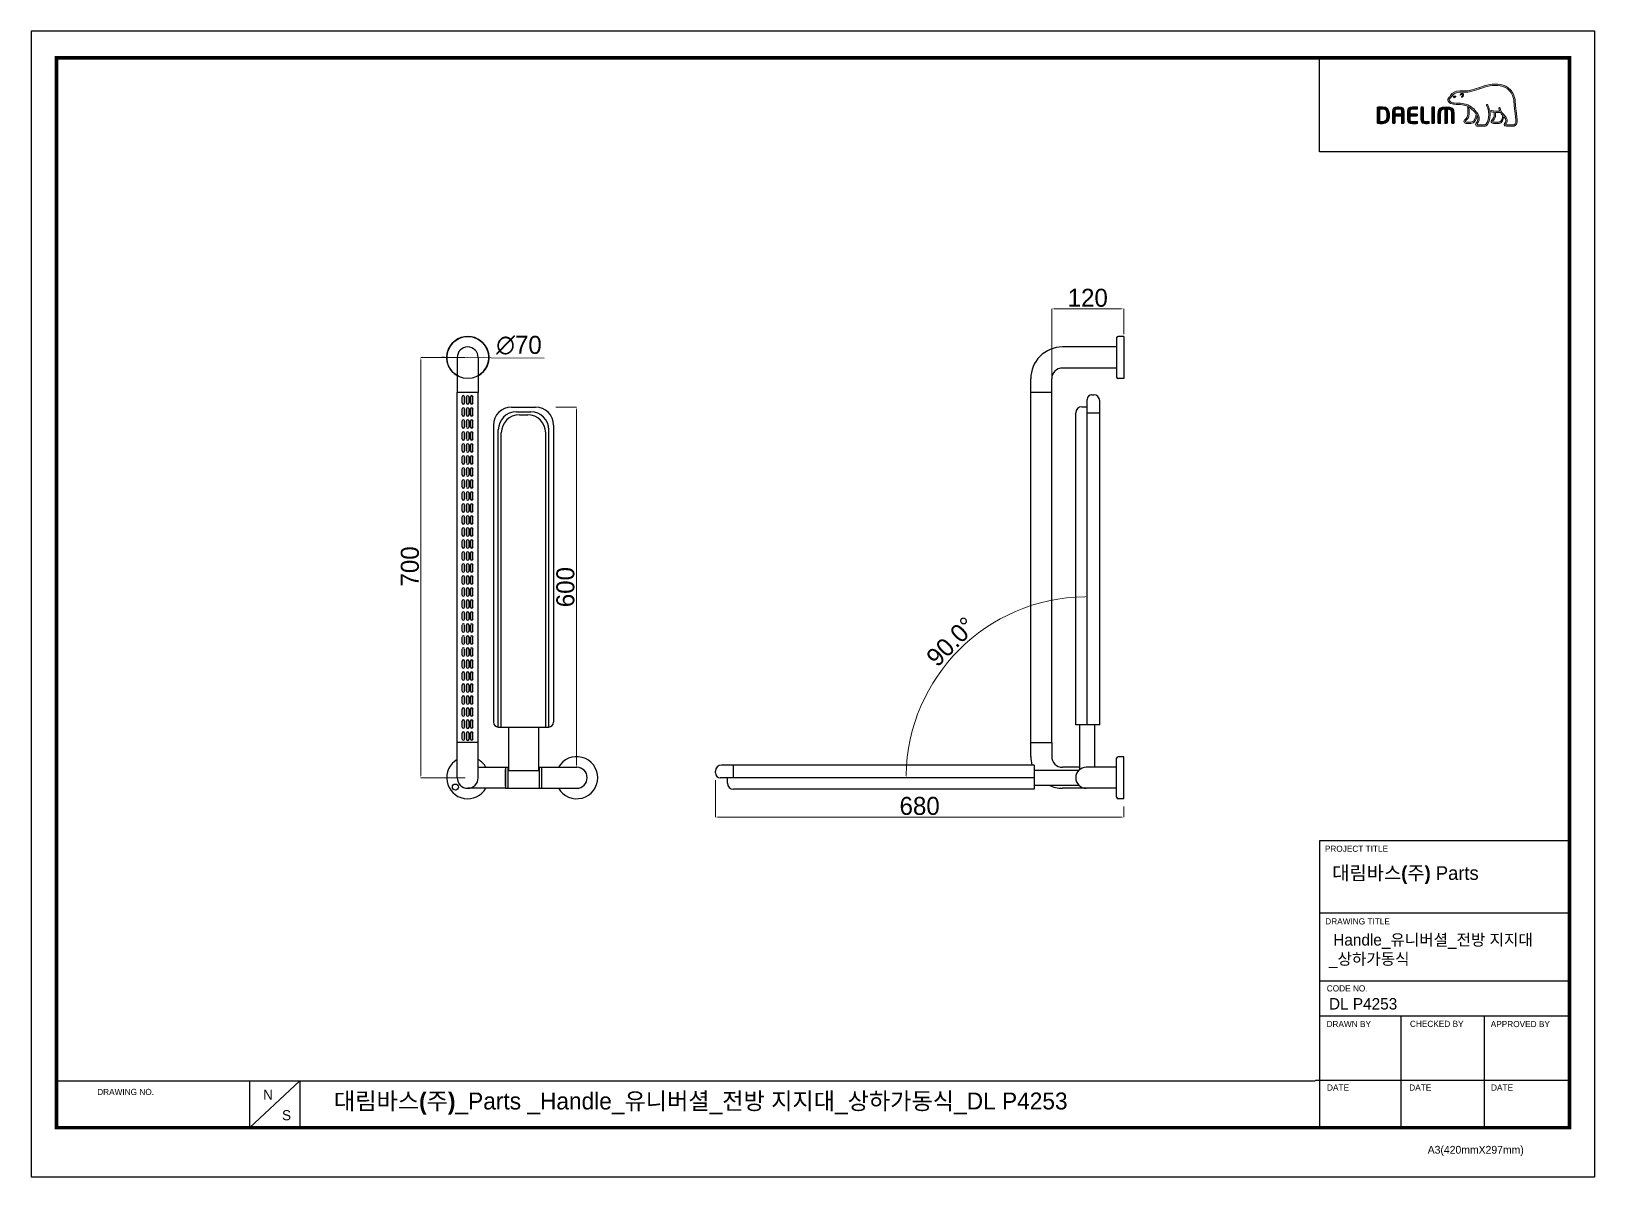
# Model space of a CAD drawing. Extents: x 0 to 2604, y 0 to 1908.
import ezdxf

# ---------------------------------------------------------------- set-up
doc = ezdxf.new("R2010")
doc.units = 0
doc.header["$LTSCALE"] = 10
doc.header["$MEASUREMENT"] = 0
doc.header["$PDMODE"] = 3
doc.header["$PDSIZE"] = -10
doc.layers.get('0').update_dxf_attribs({"linetype": 'CONTINUOUS'})
doc.layers.get('DEFPOINTS').update_dxf_attribs({"linetype": 'CONTINUOUS'})
doc.layers.add('PV', color=7, linetype='CONTINUOUS')
doc.layers.add('레이어 1', color=7, linetype='CONTINUOUS', lineweight=0)
doc.styles.add('Daelim Dimension', font='')
doc.styles.get('Daelim Dimension').set_extended_font_data('나눔고딕')
doc.dimstyles.new('DEFAULT', dxfattribs={"dimscale": 2, "dimtxt": 2, "dimasz": 2, "dimexe": 0, "dimexo": 2, "dimgap": 1, "dimtad": 1, "dimdec": 0, "dimzin": 9, "dimdsep": 46, "dimtxsty": 'Daelim Dimension', "dimcen": 0.5, "dimclrd": 5, "dimclre": 5, "dimclrt": 256, "dimadec": 1, "dimazin": 0, "dimtfac": 1, "dimtdec": 0, "dimtix": 1, "dimtmove": 0, "dimatfit": 3, "dimfxl": 1, "dimtolj": 1, "dimtzin": 1, "dimlwd": 9, "dimlwe": 9, "dimarcsym": 0})

msp = doc.modelspace()

# ---------------------------------------------------------------- texts
at = {"color": 5, "ltscale": 40, "style": 'Daelim Dimension'}
for s, height, p in [('PROJECT TITLE', 10.276, (2154.5, 541.2)), ('DRAWING TITLE', 10.276, (2155.2, 420.2)), ('CODE NO.', 10.28, (2157.7, 308.6)), ('DRAWN BY', 10.28, (2157.3, 249.3)), ('CHECKED BY', 10.28, (2296.2, 249.5)), ('APPROVED BY', 10.276, (2430.8, 249.2)), ('DRAWING NO.', 10.276, (109.8, 136.1)), ('DATE', 10.28, (2158.1, 143.4)), ('DATE', 10.28, (2295.1, 143.4)), ('DATE', 10.28, (2431.3, 143.4)), ('A3(420mmX297mm)', 12.969, (2325.8, 38.4))]:
    msp.add_text(s, height=height, dxfattribs=at).set_placement(p)
at = {"attachment_point": 1, "style": 'Daelim Dimension'}
for s, insert, char_height, width in [('{\\fPretendard Variable SemiBold|b0|i0|c129|p2;\\C7;대림바스(주)} Parts', (2166.8, 517.3), 22.891, 367.915), ('DL P4253', (2161.4, 297.6), 19.11, 321.602), ('N', (386.1, 145.2), 16.8, 23.469), ('S', (417.7, 110.9), 16.8, 23.469)]:
    msp.add_mtext(s, dxfattribs=dict(at, insert=insert, char_height=char_height, width=width))
at = {"color": 7, "insert": (2161.4, 404.2), "char_height": 19.11, "width": 445.144, "attachment_point": 1, "style": 'Daelim Dimension'}
msp.add_mtext(' Handle_유니버셜_전방 지지대\\P_상하가동식', dxfattribs=at)
at = {"color": 2, "insert": (504.1, 140.3), "char_height": 28.256, "width": 1671.354, "attachment_point": 1, "style": 'Daelim Dimension'}
msp.add_mtext('{\\fPretendard Variable SemiBold|b0|i0|c129|p2;대림바스(주)}_Parts _Handle_유니버셜_전방 지지대_상하가동식_DL P4253', dxfattribs=at)

# ---------------------------------------------------------------- blocks, each defined once
blk = doc.blocks.new('*D0')
at = {"color": 5, "lineweight": 9, "transparency": 16777216}
for p, q in [((688, 1365), (684, 1365)), ((692, 1364.9), (762, 1364.2)), ((854.1, 1363.3), (766, 1364.2))]:
    blk.add_line(p, q, dxfattribs=at)
at = {"color": 5, "transparency": 16777216}
for points in [[(688, 1365.6), (688, 1364.3), (692, 1364.9)], [(766, 1364.9), (766, 1363.5), (762, 1364.2)]]:
    blk.add_solid(points, dxfattribs=at)
at = {"layer": 'DEFPOINTS', "color": 0, "transparency": 16777216}
for p in [(692, 1364.9), (762, 1364.2)]:
    blk.add_point(p, dxfattribs=at)
at = {"color": 7, "transparency": 16777216, "insert": (812.3, 1384.9), "char_height": 30, "attachment_point": 5, "rotation": 359.4288, "style": 'Daelim Dimension'}
blk.add_mtext('\\A1;∅70', dxfattribs=at)
blk = doc.blocks.new('*D1')
at = {"color": 5, "lineweight": 9, "transparency": 16777216}
for p, q in [((1139.6, 660.6), (1139.6, 599.1)), ((1815.6, 599.1), (1143.6, 599.1)), ((1819.6, 616.5), (1819.6, 599.1))]:
    blk.add_line(p, q, dxfattribs=at)
at = {"color": 5, "transparency": 16777216}
for points in [[(1143.6, 599.8), (1143.6, 598.5), (1139.6, 599.1)], [(1815.6, 599.8), (1815.6, 598.5), (1819.6, 599.1)]]:
    blk.add_solid(points, dxfattribs=at)
at = {"layer": 'DEFPOINTS', "color": 0, "transparency": 16777216}
for p in [(1139.6, 664.6), (1139.6, 599.1), (1819.6, 620.5)]:
    blk.add_point(p, dxfattribs=at)
at = {"color": 7, "transparency": 16777216, "insert": (1479.6, 617.5), "char_height": 30, "attachment_point": 5, "style": 'Daelim Dimension'}
blk.add_mtext('\\A1;680', dxfattribs=at)
blk = doc.blocks.new('*D2')
at = {"color": 5, "lineweight": 9, "transparency": 16777216}
for p, q in [((873.7, 1282.1), (908, 1282.1)), ((908, 686.1), (908, 1278.1)), ((873.7, 682.1), (908, 682.1))]:
    blk.add_line(p, q, dxfattribs=at)
at = {"color": 5, "transparency": 16777216}
for points in [[(907.3, 1278.1), (908.7, 1278.1), (908, 1282.1)], [(907.3, 686.1), (908.7, 686.1), (908, 682.1)]]:
    blk.add_solid(points, dxfattribs=at)
at = {"layer": 'DEFPOINTS', "color": 0, "transparency": 16777216}
for p in [(869.7, 1282.1), (908, 1282.1), (869.7, 682.1)]:
    blk.add_point(p, dxfattribs=at)
at = {"color": 7, "transparency": 16777216, "insert": (889.7, 982.1), "char_height": 30, "attachment_point": 5, "rotation": 90, "style": 'Daelim Dimension'}
blk.add_mtext('\\A1;600', dxfattribs=at)
blk = doc.blocks.new('*D3')
at = {"color": 5, "lineweight": 9, "transparency": 16777216}
for p, q in [((1699.6, 1310.1), (1699.6, 1445.7)), ((1703.6, 1445.7), (1815.6, 1445.7)), ((1819.6, 1403.6), (1819.6, 1445.7))]:
    blk.add_line(p, q, dxfattribs=at)
at = {"color": 5, "transparency": 16777216}
for points in [[(1703.6, 1446.3), (1703.6, 1445), (1699.6, 1445.7)], [(1815.6, 1446.3), (1815.6, 1445), (1819.6, 1445.7)]]:
    blk.add_solid(points, dxfattribs=at)
at = {"layer": 'DEFPOINTS', "color": 0, "transparency": 16777216}
for p in [(1819.6, 1445.7), (1819.6, 1399.6), (1699.6, 1306.1)]:
    blk.add_point(p, dxfattribs=at)
at = {"color": 7, "transparency": 16777216, "insert": (1759.6, 1463.9), "char_height": 30, "attachment_point": 5, "style": 'Daelim Dimension'}
blk.add_mtext('\\A1;120', dxfattribs=at)
blk = doc.blocks.new('*D4')
at = {"color": 5, "lineweight": 9, "transparency": 16777216}
for p, q in [((722.3, 1364.6), (648.9, 1364.6)), ((648.9, 1360.6), (648.9, 668.6)), ((722.9, 664.6), (648.9, 664.6))]:
    blk.add_line(p, q, dxfattribs=at)
at = {"color": 5, "transparency": 16777216}
for points in [[(648.3, 1360.6), (649.6, 1360.6), (648.9, 1364.6)], [(648.3, 668.6), (649.6, 668.6), (648.9, 664.6)]]:
    blk.add_solid(points, dxfattribs=at)
at = {"layer": 'DEFPOINTS', "color": 0, "transparency": 16777216}
for p in [(726.3, 1364.6), (648.9, 664.6), (726.9, 664.6)]:
    blk.add_point(p, dxfattribs=at)
at = {"color": 7, "transparency": 16777216, "insert": (630.7, 1016.6), "char_height": 30, "attachment_point": 5, "rotation": 90, "style": 'Daelim Dimension'}
blk.add_mtext('\\A1;700', dxfattribs=at)
blk = doc.blocks.new('*D5')
at = {"color": 5, "lineweight": 9, "transparency": 16777216}
blk.add_arc((1758.6, 664.6), 301.5, 90.7601, 179.2399, dxfattribs=at)
at = {"color": 5, "transparency": 16777216}
for points in [[(1754.6, 966.7), (1754.6, 965.4), (1758.6, 966.1)], [(1457.8, 668.6), (1456.4, 668.6), (1457.1, 664.6)]]:
    blk.add_solid(points, dxfattribs=at)
at = {"layer": 'DEFPOINTS', "color": 0, "transparency": 16777216}
for p in [(1758.6, 1294.6), (1607.8, 925.7), (1758.6, 752.6), (1147.6, 664.6), (1670.6, 664.6)]:
    blk.add_point(p, dxfattribs=at)
at = {"color": 7, "transparency": 16777216, "insert": (1531.9, 891.3), "char_height": 30, "attachment_point": 5, "rotation": 45, "style": 'Daelim Dimension'}
blk.add_mtext('\\A1;90.0°', dxfattribs=at)

# ---------------------------------------------------------------- dimensions: what is measured, and where the dimension line sits
dim = msp.add_linear_dim(base=(1819.6, 1445.7), p1=(1699.6, 1306.1), p2=(1819.6, 1399.6), text='120', dimstyle='DEFAULT', override={"dimtxt": 15, "dimclrd": 5, "dimclre": 5, "dimclrt": 7})
dim.commit()
dim.dimension.update_dxf_attribs({"geometry": '*D3', "text_midpoint": (1759.6, 1463.9)})
dim = msp.add_diameter_dim_2p(p1=(692, 1364.9), p2=(762, 1364.2), dimstyle='DEFAULT', override={"dimtxt": 15, "dimclrd": 5, "dimclrt": 7})
dim.commit()
dim.dimension.update_dxf_attribs({"geometry": '*D0', "text_midpoint": (812.3, 1384.9)})
dim = msp.add_linear_dim(base=(648.9, 664.6), p1=(726.3, 1364.6), p2=(726.9, 664.6), angle=90, text='700', dimstyle='DEFAULT', override={"dimtxt": 15, "dimclrd": 5, "dimclre": 5, "dimclrt": 7})
dim.commit()
dim.dimension.update_dxf_attribs({"geometry": '*D4', "text_midpoint": (648.9, 1016.6), "dimtype": 128})
dim = msp.add_linear_dim(base=(908, 1282.1), p1=(869.7, 682.1), p2=(869.7, 1282.1), angle=90, dimstyle='DEFAULT', override={"dimtxt": 15, "dimclrd": 5, "dimclre": 5, "dimclrt": 7})
dim.commit()
dim.dimension.update_dxf_attribs({"geometry": '*D2', "text_midpoint": (889.7, 982.1)})
dim = msp.add_angular_dim_2l(base=(1607.8, 925.7), line1=((1670.6, 664.6), (1147.6, 664.6)), line2=((1758.6, 752.6), (1758.6, 1294.6)), dimstyle='DEFAULT', override={"dimtxt": 15, "dimclrd": 5, "dimclre": 5, "dimclrt": 7})
dim.commit()
dim.dimension.update_dxf_attribs({"geometry": '*D5', "text_midpoint": (1531.9, 891.3)})
dim = msp.add_linear_dim(base=(1139.6, 599.1), p1=(1819.6, 620.5), p2=(1139.6, 664.6), dimstyle='DEFAULT', override={"dimtxt": 15, "dimclrd": 5, "dimclre": 5, "dimclrt": 7})
dim.commit()
dim.dimension.update_dxf_attribs({"geometry": '*D1', "text_midpoint": (1479.6, 617.5)})

# ---------------------------------------------------------------- hatches: boundary and pattern name
at = {"layer": '레이어 1'}
h = msp.add_hatch(color=5, dxfattribs=at)
h.dxf.hatch_style = 1
edge = h.paths.add_edge_path(flags=16)
edge.add_spline(control_points=[(2471.1, 1753.5), (2469.9, 1752.2), (2468.5, 1752.2), (2468.4, 1752.2), (2468.4, 1752.2), (2457, 1752.2), (2457, 1752.2), (2456.6, 1752.2), (2456.3, 1752.3), (2456.1, 1752.5), (2455.9, 1752.7), (2455.8, 1753), (2455.8, 1753.3), (2455.8, 1753.9), (2456.3, 1754.5), (2456.8, 1755.1), (2457.2, 1755.7), (2457.7, 1756.3), (2457.9, 1757), (2458.6, 1758.7), (2458.5, 1760.5), (2457.7, 1762.1), (2456.4, 1764.9), (2454.4, 1767.2), (2452.5, 1769.3), (2452.5, 1769.3), (2451.8, 1770.1), (2451.8, 1770.1), (2449.3, 1772.9), (2446.7, 1775.8), (2446.5, 1779.7), (2446.4, 1780.5), (2446.1, 1781), (2445.6, 1781), (2445.6, 1781), (2444.8, 1780.6), (2444.8, 1780.6), (2444.6, 1780.4), (2444.5, 1780.1), (2444.5, 1779.7), (2444.5, 1779.7), (2444.5, 1779.5), (2444.5, 1779.5), (2444.6, 1778.1), (2444.9, 1776.7), (2445.5, 1775.3), (2445.5, 1775.3), (2445.6, 1775.1), (2445.6, 1775.1), (2445.6, 1775.1), (2445.4, 1775.1), (2445.4, 1775.1), (2438.1, 1774.8), (2430.9, 1776.2), (2428.8, 1776.7), (2427.5, 1782), (2425.4, 1785.4), (2425.3, 1785.6), (2425.1, 1785.9), (2424.9, 1786.1), (2424.6, 1786.1), (2424.6, 1786.1), (2424, 1786), (2423.9, 1786), (2423.9, 1786), (2423.8, 1785.8), (2423.5, 1785.5), (2423.5, 1785.5), (2423.5, 1785.2), (2423.5, 1785.2), (2423.5, 1785.2), (2423.7, 1784.5), (2423.7, 1784.5), (2423.8, 1784.3), (2427.6, 1777.7), (2427.6, 1768.9), (2427.6, 1763.6), (2426.2, 1758.5), (2423.4, 1753.8), (2422.7, 1752.7), (2421.9, 1752.2), (2420.5, 1752.2), (2420.5, 1752.2), (2409.3, 1752.2), (2409.3, 1752.2), (2408.9, 1752.2), (2408.1, 1752.5), (2408.1, 1753.3), (2408.1, 1753.7), (2408.6, 1754.5), (2409.2, 1755.3), (2413.9, 1760.5), (2411.2, 1768.6), (2406.7, 1774), (2402.4, 1779.2), (2395.3, 1785.7), (2386.2, 1787.4), (2383, 1787.9), (2377.7, 1788.2), (2373.4, 1788.5), (2373.4, 1788.5), (2369, 1788.7), (2369, 1788.7), (2366.8, 1788.9), (2363.1, 1790.3), (2362, 1792.4), (2361.6, 1793.3), (2361.6, 1794.2), (2362.2, 1795.2), (2362.6, 1795.8), (2363.1, 1796.3), (2363.7, 1797), (2364.4, 1797.7), (2365.2, 1798.4), (2365.7, 1799.4), (2365.7, 1799.4), (2365.9, 1799.7), (2365.9, 1799.7), (2368.1, 1803.9), (2372.6, 1806.1), (2379.2, 1806.3), (2379.2, 1806.3), (2383, 1806.3), (2383, 1806.3), (2387.1, 1806.3), (2391.8, 1806.4), (2395.6, 1807.2), (2401, 1808.3), (2406.5, 1810.2), (2411.3, 1811.8), (2411.3, 1811.8), (2411.4, 1811.9), (2411.4, 1811.9), (2417.3, 1813.9), (2423.4, 1816), (2429.7, 1817), (2439.7, 1818.7), (2453.5, 1818.6), (2462.1, 1808.9), (2466.1, 1804.4), (2468.6, 1798.2), (2469.4, 1790.5), (2469.4, 1790.5), (2469.4, 1790.5), (2469.4, 1790.6), (2469.4, 1790.4), (2469.5, 1789.6), (2469.8, 1784.7), (2470, 1782.3), (2470.1, 1779.9), (2470.7, 1775.3), (2470.7, 1775.3), (2472.4, 1760.2), (2472.4, 1760.2), (2472.4, 1760.2), (2472.5, 1758.4), (2472.5, 1758.4), (2472.5, 1756.2), (2472, 1754.6), (2471.1, 1753.5)], knot_values=[0, 0, 0, 0, 1, 1, 1, 2, 2, 2, 3, 3, 3, 4, 4, 4, 5, 5, 5, 6, 6, 6, 7, 7, 7, 8, 8, 8, 9, 9, 9, 10, 10, 10, 11, 11, 11, 12, 12, 12, 13, 13, 13, 14, 14, 14, 15, 15, 15, 16, 16, 16, 17, 17, 17, 18, 18, 18, 19, 19, 19, 20, 20, 20, 21, 21, 21, 22, 22, 22, 23, 23, 23, 24, 24, 24, 25, 25, 25, 26, 26, 26, 27, 27, 27, 28, 28, 28, 29, 29, 29, 30, 30, 30, 31, 31, 31, 32, 32, 32, 33, 33, 33, 34, 34, 34, 35, 35, 35, 36, 36, 36, 37, 37, 37, 38, 38, 38, 39, 39, 39, 40, 40, 40, 41, 41, 41, 42, 42, 42, 43, 43, 43, 44, 44, 44, 45, 45, 45, 46, 46, 46, 47, 47, 47, 48, 48, 48, 49, 49, 49, 50, 50, 50, 51, 51, 51, 52, 52, 52, 53, 53, 53, 53], degree=3, periodic=0)
edge = h.paths.add_edge_path(flags=16)
edge.add_spline(control_points=[(2444.7, 1756.8), (2444.7, 1756.8), (2435.3, 1756.8), (2435.3, 1756.8), (2434.6, 1756.8), (2434.1, 1757.3), (2434.1, 1758), (2434.1, 1758.5), (2434.5, 1759.1), (2434.9, 1759.5), (2436.8, 1761.4), (2438.8, 1763.9), (2438.8, 1768.6), (2438.8, 1768.6), (2438.6, 1770.8), (2438.6, 1770.8), (2438.6, 1770.8), (2438.3, 1772.9), (2438.3, 1772.9), (2438.3, 1772.9), (2438.3, 1773), (2438.3, 1773), (2438.3, 1773), (2438.4, 1773), (2438.4, 1773), (2440.2, 1772.9), (2443.5, 1772.7), (2446.8, 1772.8), (2447.6, 1771.5), (2448.9, 1769.8), (2450.8, 1767.6), (2450.7, 1766.5), (2449.8, 1756.8), (2444.7, 1756.8)], knot_values=[0, 0, 0, 0, 1, 1, 1, 2, 2, 2, 3, 3, 3, 4, 4, 4, 5, 5, 5, 6, 6, 6, 7, 7, 7, 8, 8, 8, 9, 9, 9, 10, 10, 10, 11, 11, 11, 11], degree=3, periodic=0)
edge = h.paths.add_edge_path(flags=16)
edge.add_spline(control_points=[(2397.9, 1756.8), (2397.9, 1756.8), (2389.7, 1756.8), (2389.7, 1756.8), (2389.1, 1756.8), (2388.4, 1757.3), (2388.4, 1758), (2388.4, 1758.5), (2388.8, 1759), (2389.5, 1759.6), (2391.6, 1761.2), (2394.7, 1763.7), (2395.1, 1770.6), (2395.1, 1770.6), (2395.1, 1772.5), (2395.1, 1772.5), (2395.1, 1775.4), (2394.4, 1779), (2393.8, 1782.1), (2393.8, 1782.1), (2393.7, 1782.4), (2393.7, 1782.4), (2393.7, 1782.4), (2394, 1782.2), (2394, 1782.2), (2395.2, 1781.5), (2401.9, 1777), (2406.6, 1770.3), (2406.2, 1767.1), (2404.4, 1756.8), (2397.9, 1756.8)], knot_values=[0, 0, 0, 0, 1, 1, 1, 2, 2, 2, 3, 3, 3, 4, 4, 4, 5, 5, 5, 6, 6, 6, 7, 7, 7, 8, 8, 8, 9, 9, 9, 10, 10, 10, 10], degree=3, periodic=0)
edge = h.paths.add_edge_path()
edge.add_spline(control_points=[(2474.7, 1760.5), (2474.7, 1760.5), (2473, 1775.7), (2473, 1775.7), (2472.3, 1780.2), (2472.3, 1782.6), (2472.2, 1784.8), (2472.2, 1784.8), (2471.7, 1790.8), (2471.7, 1790.8), (2470.8, 1799), (2468.2, 1805.6), (2463.8, 1810.4), (2454.5, 1820.9), (2439.9, 1821), (2429.3, 1819.3), (2422.8, 1818.2), (2416.6, 1816.1), (2410.6, 1814), (2410.6, 1814), (2410.4, 1814), (2410.4, 1814), (2405.7, 1812.4), (2400.4, 1810.6), (2395.1, 1809.4), (2391.6, 1808.7), (2387.1, 1808.6), (2383.1, 1808.6), (2383.1, 1808.6), (2379.1, 1808.6), (2379.1, 1808.6), (2371.6, 1808.4), (2366.4, 1805.8), (2363.8, 1800.8), (2363.8, 1800.8), (2363.7, 1800.6), (2363.7, 1800.6), (2363.3, 1799.8), (2362.7, 1799.2), (2362.1, 1798.6), (2361.5, 1798), (2360.7, 1797.3), (2360.2, 1796.3), (2359.7, 1795.4), (2359.4, 1794.5), (2359.4, 1793.6), (2359.4, 1792.8), (2359.6, 1792), (2360, 1791.3), (2361.6, 1788.3), (2366.2, 1786.6), (2368.9, 1786.5), (2368.9, 1786.5), (2372.9, 1786.2), (2373, 1786.2), (2377, 1786), (2382.6, 1785.6), (2385.8, 1785.1), (2387.7, 1784.7), (2389.8, 1784.1), (2391.8, 1783.1), (2391.9, 1782.6), (2392.9, 1778.1), (2392.9, 1772.5), (2392.9, 1772.5), (2392.9, 1770.7), (2392.9, 1770.7), (2392.6, 1764.8), (2390, 1762.8), (2388.1, 1761.3), (2387.9, 1761.1), (2386.3, 1759.7), (2386.1, 1758), (2386.1, 1757.1), (2386.3, 1756.2), (2386.9, 1755.6), (2387.5, 1754.9), (2388.5, 1754.6), (2389.7, 1754.6), (2389.7, 1754.6), (2397.9, 1754.6), (2397.9, 1754.6), (2404, 1754.6), (2407, 1761.2), (2408, 1767.3), (2408, 1767.3), (2408, 1768.2), (2408, 1768.2), (2408, 1768.2), (2408.2, 1767.8), (2408.2, 1767.8), (2409, 1766), (2409.5, 1763.9), (2409.5, 1762.4), (2409.5, 1760.2), (2408.8, 1758.2), (2407.5, 1756.8), (2407.2, 1756.5), (2405.6, 1754.8), (2405.6, 1753.1), (2405.6, 1753.1), (2405.6, 1752.8), (2405.6, 1752.8), (2405.8, 1750.8), (2407.4, 1749.9), (2408.9, 1749.9), (2408.9, 1749.9), (2420.5, 1749.9), (2420.5, 1749.9), (2422.6, 1749.9), (2424.3, 1750.9), (2425.4, 1752.6), (2428.4, 1757.5), (2429.8, 1762.9), (2429.8, 1768.5), (2429.8, 1770.2), (2429.7, 1772.1), (2429.4, 1774), (2429.4, 1774), (2429.3, 1774.2), (2429.3, 1774.2), (2429.3, 1774.2), (2429.5, 1774.2), (2429.5, 1774.2), (2430.9, 1773.9), (2433.1, 1773.5), (2435.9, 1773.2), (2435.9, 1773.2), (2436, 1773.2), (2436, 1773.2), (2436, 1773.2), (2436.4, 1771.1), (2436.4, 1771.1), (2436.4, 1771.1), (2436.5, 1770.6), (2436.5, 1770.5), (2436.5, 1770.5), (2436.6, 1768.7), (2436.6, 1768.7), (2436.6, 1764.1), (2434.5, 1762.2), (2433.4, 1761.1), (2433.4, 1761.1), (2431.8, 1759.5), (2431.7, 1758.1), (2431.7, 1758.1), (2431.6, 1757.7), (2431.6, 1757.7), (2431.6, 1757.3), (2431.7, 1756.4), (2432.5, 1755.6), (2433.2, 1754.9), (2434.2, 1754.6), (2435.6, 1754.6), (2435.6, 1754.6), (2444.7, 1754.6), (2444.7, 1754.6), (2450.2, 1754.6), (2451.8, 1761.6), (2452.5, 1765.5), (2452.5, 1765.5), (2452.5, 1765.9), (2452.5, 1765.9), (2452.5, 1765.9), (2452.7, 1765.6), (2452.7, 1765.6), (2454, 1764), (2455.1, 1762.2), (2455.6, 1761.1), (2455.9, 1760.5), (2456.1, 1759.8), (2456.1, 1759.2), (2456.1, 1759.2), (2455.9, 1757.9), (2455.9, 1757.9), (2455.7, 1757.2), (2455.2, 1756.5), (2454.7, 1755.9), (2454, 1755), (2453.3, 1754), (2453.3, 1752.9), (2453.3, 1752.9), (2453.3, 1752.3), (2453.3, 1752.3), (2453.7, 1750.7), (2454.9, 1749.9), (2456.8, 1749.9), (2456.8, 1749.9), (2468.4, 1749.9), (2468.4, 1749.9), (2468.7, 1749.9), (2471, 1750), (2472.7, 1751.9), (2474.2, 1753.4), (2474.9, 1755.6), (2474.9, 1758.4), (2474.9, 1758.4), (2474.7, 1760.4), (2474.7, 1760.5)], knot_values=[0, 0, 0, 0, 1, 1, 1, 2, 2, 2, 3, 3, 3, 4, 4, 4, 5, 5, 5, 6, 6, 6, 7, 7, 7, 8, 8, 8, 9, 9, 9, 10, 10, 10, 11, 11, 11, 12, 12, 12, 13, 13, 13, 14, 14, 14, 15, 15, 15, 16, 16, 16, 17, 17, 17, 18, 18, 18, 19, 19, 19, 20, 20, 20, 21, 21, 21, 22, 22, 22, 23, 23, 23, 24, 24, 24, 25, 25, 25, 26, 26, 26, 27, 27, 27, 28, 28, 28, 29, 29, 29, 30, 30, 30, 31, 31, 31, 32, 32, 32, 33, 33, 33, 34, 34, 34, 35, 35, 35, 36, 36, 36, 37, 37, 37, 38, 38, 38, 39, 39, 39, 40, 40, 40, 41, 41, 41, 42, 42, 42, 43, 43, 43, 44, 44, 44, 45, 45, 45, 46, 46, 46, 47, 47, 47, 48, 48, 48, 49, 49, 49, 50, 50, 50, 51, 51, 51, 52, 52, 52, 53, 53, 53, 54, 54, 54, 55, 55, 55, 56, 56, 56, 57, 57, 57, 58, 58, 58, 59, 59, 59, 60, 60, 60, 61, 61, 61, 62, 62, 62, 63, 63, 63, 64, 64, 64, 65, 65, 65, 66, 66, 66, 66], degree=3, periodic=0)
edge = h.paths.add_edge_path(flags=0)
edge.add_spline(control_points=[(2368.7, 1799.7), (2368.7, 1799.7), (2370.4, 1800.5), (2372.5, 1799.7), (2372.5, 1799.7), (2372.7, 1799.6), (2372.4, 1799.1), (2371.4, 1797.7), (2370.4, 1797.4), (2370.4, 1797.4), (2370.4, 1797.4), (2369.6, 1797.2), (2369.2, 1797.7), (2368.4, 1798.6), (2368.4, 1799.2), (2368.4, 1799.2), (2368.4, 1799.2), (2368.3, 1799.6), (2368.7, 1799.7)], knot_values=[0, 0, 0, 0, 1, 1, 1, 2, 2, 2, 3, 3, 3, 4, 4, 4, 5, 5, 5, 6, 6, 6, 6], degree=3, periodic=0)
edge = h.paths.add_edge_path(flags=0)
edge.add_spline(control_points=[(2379.9, 1802.8), (2379.6, 1802.6), (2379.6, 1802.1), (2379.9, 1801.9), (2380.1, 1801.6), (2380.6, 1801.7), (2380.8, 1802), (2381, 1802.1), (2382.4, 1803.7), (2383.6, 1802.9), (2384, 1802.6), (2384.2, 1802.1), (2384.1, 1801.6), (2384, 1800.6), (2383.2, 1799.6), (2382.6, 1799.2), (2382.3, 1799), (2382.1, 1798.6), (2382.3, 1798.3), (2382.4, 1798), (2382.8, 1797.9), (2383.2, 1798), (2384.2, 1798.5), (2385.4, 1800.1), (2385.6, 1801.6), (2385.7, 1802.6), (2385.3, 1803.5), (2384.4, 1804.1), (2382.6, 1805.3), (2380.6, 1803.6), (2379.9, 1802.8)], knot_values=[0, 0, 0, 0, 1, 1, 1, 2, 2, 2, 3, 3, 3, 4, 4, 4, 5, 5, 5, 6, 6, 6, 7, 7, 7, 8, 8, 8, 9, 9, 9, 10, 10, 10, 10], degree=3, periodic=0)
edge = h.paths.add_edge_path(flags=0)
edge.add_spline(control_points=[(2379.6, 1801.6), (2379.6, 1801.6), (2379.6, 1801.6), (2379.6, 1801.6), (2379.6, 1801.6), (2379.6, 1801.6), (2379.6, 1801.6)], knot_values=[0, 0, 0, 0, 1, 1, 1, 2, 2, 2, 2], degree=3, periodic=0)
h = msp.add_hatch(color=5, dxfattribs=at)
h.dxf.hatch_style = 2
edge = h.paths.add_edge_path()
edge.add_spline(control_points=[(2368.7, 1799.7), (2368.7, 1799.7), (2370.4, 1800.5), (2372.5, 1799.7), (2372.5, 1799.7), (2372.7, 1799.6), (2372.4, 1799.1), (2371.4, 1797.7), (2370.4, 1797.4), (2370.4, 1797.4), (2370.4, 1797.4), (2369.6, 1797.2), (2369.2, 1797.7), (2368.4, 1798.6), (2368.4, 1799.2), (2368.4, 1799.2), (2368.4, 1799.2), (2368.3, 1799.6), (2368.7, 1799.7)], knot_values=[0, 0, 0, 0, 1, 1, 1, 2, 2, 2, 3, 3, 3, 4, 4, 4, 5, 5, 5, 6, 6, 6, 6], degree=3, periodic=0)
h = msp.add_hatch(color=5, dxfattribs=at)
h.dxf.hatch_style = 2
edge = h.paths.add_edge_path()
edge.add_spline(control_points=[(2379.9, 1802.8), (2379.6, 1802.6), (2379.6, 1802.1), (2379.9, 1801.9), (2380.1, 1801.6), (2380.6, 1801.7), (2380.8, 1802), (2381, 1802.1), (2382.4, 1803.7), (2383.6, 1802.9), (2384, 1802.6), (2384.2, 1802.1), (2384.1, 1801.6), (2384, 1800.6), (2383.2, 1799.6), (2382.6, 1799.2), (2382.3, 1799), (2382.1, 1798.6), (2382.3, 1798.3), (2382.4, 1798), (2382.8, 1797.9), (2383.2, 1798), (2384.2, 1798.5), (2385.4, 1800.1), (2385.6, 1801.6), (2385.7, 1802.6), (2385.3, 1803.5), (2384.4, 1804.1), (2382.6, 1805.3), (2380.6, 1803.6), (2379.9, 1802.8)], knot_values=[0, 0, 0, 0, 1, 1, 1, 2, 2, 2, 3, 3, 3, 4, 4, 4, 5, 5, 5, 6, 6, 6, 7, 7, 7, 8, 8, 8, 9, 9, 9, 10, 10, 10, 10], degree=3, periodic=0)
h = msp.add_hatch(color=5, dxfattribs=at)
h.dxf.hatch_style = 2
edge = h.paths.add_edge_path()
edge.add_spline(control_points=[(2257.7, 1765.6), (2257.7, 1760.3), (2255.3, 1757.7), (2250.3, 1757.7), (2250.3, 1757.7), (2246.9, 1757.8), (2246, 1757.8), (2246, 1757.8), (2246, 1778.2), (2246, 1778.2), (2247.7, 1778.3), (2250.3, 1778.4), (2250.3, 1778.4), (2255.4, 1778.4), (2257.7, 1775.9), (2257.7, 1770.5), (2257.7, 1770.5), (2257.7, 1765.6), (2257.7, 1765.6)], knot_values=[0, 0, 0, 0, 1, 1, 1, 2, 2, 2, 3, 3, 3, 4, 4, 4, 5, 5, 5, 6, 6, 6, 6], degree=3, periodic=0)
edge = h.paths.add_edge_path()
edge.add_spline(control_points=[(2250.3, 1782.2), (2247.5, 1782.2), (2243.9, 1782), (2242.7, 1781.8), (2242, 1781.7), (2241.5, 1781.2), (2241.5, 1780.4), (2241.5, 1780.4), (2241.5, 1755.7), (2241.5, 1755.7), (2241.5, 1754.9), (2242, 1754.4), (2242.8, 1754.3), (2243.9, 1754.1), (2247.5, 1753.9), (2250.3, 1753.9), (2258, 1753.9), (2262.1, 1758), (2262.1, 1765.6), (2262.1, 1765.6), (2262.1, 1770.5), (2262.1, 1770.5), (2262.1, 1778.2), (2258, 1782.2), (2250.3, 1782.2)], knot_values=[0, 0, 0, 0, 1, 1, 1, 2, 2, 2, 3, 3, 3, 4, 4, 4, 5, 5, 5, 6, 6, 6, 7, 7, 7, 8, 8, 8, 8], degree=3, periodic=0)
h = msp.add_hatch(color=5, dxfattribs=at)
h.dxf.hatch_style = 2
edge = h.paths.add_edge_path()
edge.add_spline(control_points=[(2282, 1770.5), (2282, 1770.5), (2271.6, 1770.5), (2271.6, 1770.5), (2271.6, 1770.9), (2271.6, 1774.2), (2271.6, 1774.2), (2271.6, 1777.7), (2272.6, 1778.3), (2275.7, 1778.3), (2275.7, 1778.3), (2277.9, 1778.3), (2277.9, 1778.3), (2281, 1778.3), (2282, 1777.7), (2282, 1774.2), (2282, 1774.2), (2282, 1770.9), (2282, 1770.5)], knot_values=[0, 0, 0, 0, 1, 1, 1, 2, 2, 2, 3, 3, 3, 4, 4, 4, 5, 5, 5, 6, 6, 6, 6], degree=3, periodic=0)
edge = h.paths.add_edge_path()
edge.add_spline(control_points=[(2277.9, 1782.2), (2277.9, 1782.2), (2275.7, 1782.2), (2275.7, 1782.2), (2269.8, 1782.2), (2267.2, 1779.7), (2267.2, 1774.2), (2267.2, 1774.2), (2267.2, 1755.4), (2267.2, 1755.4), (2267.2, 1754.7), (2267.7, 1754.2), (2268.4, 1754.2), (2268.4, 1754.2), (2270.4, 1754.2), (2270.4, 1754.2), (2271.2, 1754.2), (2271.6, 1754.8), (2271.6, 1755.4), (2271.6, 1755.4), (2271.6, 1766.2), (2271.6, 1766.6), (2271.6, 1766.6), (2282, 1766.6), (2282, 1766.6), (2282, 1766.2), (2282, 1755.4), (2282, 1755.4), (2282, 1754.7), (2282.5, 1754.2), (2283.2, 1754.2), (2283.2, 1754.2), (2285.2, 1754.2), (2285.2, 1754.2), (2285.9, 1754.2), (2286.4, 1754.8), (2286.4, 1755.4), (2286.4, 1755.4), (2286.4, 1774.2), (2286.4, 1774.2), (2286.4, 1779.7), (2283.8, 1782.2), (2277.9, 1782.2)], knot_values=[0, 0, 0, 0, 1, 1, 1, 2, 2, 2, 3, 3, 3, 4, 4, 4, 5, 5, 5, 6, 6, 6, 7, 7, 7, 8, 8, 8, 9, 9, 9, 10, 10, 10, 11, 11, 11, 12, 12, 12, 13, 13, 13, 14, 14, 14, 14], degree=3, periodic=0)
h = msp.add_hatch(color=5, dxfattribs=at)
h.dxf.hatch_style = 2
edge = h.paths.add_edge_path()
edge.add_spline(control_points=[(2292, 1775), (2292, 1775), (2292, 1761.1), (2292, 1761.1), (2292, 1756.3), (2294.8, 1753.9), (2300.5, 1753.9), (2303, 1753.9), (2306.4, 1754), (2307.8, 1754.1), (2307.8, 1754.1), (2308.5, 1754.2), (2308.5, 1754.2), (2308.5, 1754.2), (2308.7, 1754.2), (2308.7, 1754.2), (2308.7, 1754.2), (2308.7, 1757.9), (2308.7, 1757.9), (2308.7, 1757.9), (2300.5, 1757.9), (2300.5, 1757.9), (2296.5, 1757.9), (2296.5, 1759), (2296.5, 1761.1), (2296.5, 1761.1), (2296.5, 1766.3), (2296.5, 1766.7), (2296.9, 1766.7), (2307.4, 1766.7), (2307.4, 1766.7), (2308.1, 1766.7), (2308.7, 1767.2), (2308.7, 1767.9), (2308.7, 1767.9), (2308.7, 1769.3), (2308.7, 1769.3), (2308.7, 1769.9), (2308.1, 1770.5), (2307.4, 1770.5), (2307.4, 1770.5), (2296.9, 1770.5), (2296.5, 1770.5), (2296.5, 1770.9), (2296.5, 1775), (2296.5, 1775), (2296.5, 1777.1), (2296.5, 1778.2), (2300.5, 1778.2), (2300.5, 1778.2), (2308.7, 1778.2), (2308.7, 1778.2), (2308.7, 1778.2), (2308.7, 1781.9), (2308.7, 1781.9), (2308.7, 1781.9), (2307.8, 1782), (2307.8, 1782), (2306.2, 1782.1), (2302.5, 1782.2), (2300.5, 1782.2), (2294.8, 1782.2), (2292, 1779.8), (2292, 1775)], knot_values=[0, 0, 0, 0, 1, 1, 1, 2, 2, 2, 3, 3, 3, 4, 4, 4, 5, 5, 5, 6, 6, 6, 7, 7, 7, 8, 8, 8, 9, 9, 9, 10, 10, 10, 11, 11, 11, 12, 12, 12, 13, 13, 13, 14, 14, 14, 15, 15, 15, 16, 16, 16, 17, 17, 17, 18, 18, 18, 19, 19, 19, 20, 20, 20, 21, 21, 21, 21], degree=3, periodic=0)
h = msp.add_hatch(color=5, dxfattribs=at)
h.dxf.hatch_style = 2
edge = h.paths.add_edge_path()
edge.add_spline(control_points=[(2315.7, 1781.9), (2315.1, 1781.9), (2314.5, 1781.4), (2314.5, 1780.7), (2314.5, 1780.7), (2314.5, 1761.1), (2314.5, 1761.1), (2314.5, 1754.7), (2318.8, 1753.9), (2322.6, 1753.9), (2325.4, 1753.9), (2326.1, 1754), (2327, 1754.2), (2327, 1754.2), (2327.4, 1754.3), (2327.4, 1754.3), (2327.4, 1754.3), (2328.1, 1754.3), (2328.1, 1754.3), (2328.1, 1754.3), (2328.3, 1754.4), (2328.3, 1754.4), (2328.3, 1754.4), (2328.3, 1757.9), (2328.3, 1757.9), (2328.3, 1757.9), (2322.7, 1757.9), (2322.7, 1757.9), (2318.9, 1757.9), (2318.9, 1759.3), (2318.9, 1760.7), (2318.9, 1760.7), (2318.9, 1780.7), (2318.9, 1780.7), (2318.9, 1781.4), (2318.3, 1781.9), (2317.7, 1781.9), (2317.7, 1781.9), (2315.7, 1781.9), (2315.7, 1781.9)], knot_values=[0, 0, 0, 0, 1, 1, 1, 2, 2, 2, 3, 3, 3, 4, 4, 4, 5, 5, 5, 6, 6, 6, 7, 7, 7, 8, 8, 8, 9, 9, 9, 10, 10, 10, 11, 11, 11, 12, 12, 12, 13, 13, 13, 13], degree=3, periodic=0)
h = msp.add_hatch(color=5, dxfattribs=at)
h.dxf.hatch_style = 2
edge = h.paths.add_edge_path()
edge.add_spline(control_points=[(2333.7, 1781.9), (2333, 1781.9), (2332.6, 1781.3), (2332.6, 1780.8), (2332.6, 1780.8), (2332.6, 1755.4), (2332.6, 1755.4), (2332.6, 1754.7), (2333.1, 1754.2), (2333.7, 1754.2), (2333.7, 1754.2), (2335.8, 1754.2), (2335.8, 1754.2), (2336.5, 1754.2), (2337, 1754.8), (2337, 1755.4), (2337, 1755.4), (2337, 1780.8), (2337, 1780.8), (2337, 1781.4), (2336.5, 1781.9), (2335.8, 1781.9), (2335.8, 1781.9), (2333.7, 1781.9), (2333.7, 1781.9)], knot_values=[0, 0, 0, 0, 1, 1, 1, 2, 2, 2, 3, 3, 3, 4, 4, 4, 5, 5, 5, 6, 6, 6, 7, 7, 7, 8, 8, 8, 8], degree=3, periodic=0)
h = msp.add_hatch(color=5, dxfattribs=at)
h.dxf.hatch_style = 2
edge = h.paths.add_edge_path()
edge.add_spline(control_points=[(2342.9, 1771), (2342.9, 1771), (2342.9, 1755.4), (2342.9, 1755.4), (2342.9, 1754.7), (2343.4, 1754.2), (2344.1, 1754.2), (2344.1, 1754.2), (2346.2, 1754.2), (2346.2, 1754.2), (2346.9, 1754.2), (2347.3, 1754.8), (2347.3, 1755.4), (2347.3, 1755.4), (2347.3, 1770.6), (2347.3, 1770.6), (2347.3, 1777.3), (2348.5, 1778), (2354.2, 1778), (2354.2, 1777.6), (2354.2, 1755.4), (2354.2, 1755.4), (2354.2, 1754.7), (2354.7, 1754.2), (2355.3, 1754.2), (2355.3, 1754.2), (2357.4, 1754.2), (2357.4, 1754.2), (2358.1, 1754.2), (2358.6, 1754.8), (2358.6, 1755.4), (2358.6, 1755.4), (2358.6, 1777.5), (2358.6, 1778), (2361.2, 1777.9), (2363.1, 1777.7), (2364.1, 1776.7), (2365.2, 1775.7), (2365.4, 1773.7), (2365.4, 1770.6), (2365.4, 1770.6), (2365.4, 1755.4), (2365.4, 1755.4), (2365.4, 1754.7), (2365.9, 1754.2), (2366.5, 1754.2), (2366.5, 1754.2), (2368.6, 1754.2), (2368.6, 1754.2), (2369.4, 1754.2), (2369.8, 1754.8), (2369.8, 1755.4), (2369.8, 1755.4), (2369.8, 1771), (2369.8, 1771), (2369.8, 1780.5), (2366.5, 1782.1), (2356.4, 1782.1), (2346.3, 1782.1), (2342.9, 1780.5), (2342.9, 1771)], knot_values=[0, 0, 0, 0, 1, 1, 1, 2, 2, 2, 3, 3, 3, 4, 4, 4, 5, 5, 5, 6, 6, 6, 7, 7, 7, 8, 8, 8, 9, 9, 9, 10, 10, 10, 11, 11, 11, 12, 12, 12, 13, 13, 13, 14, 14, 14, 15, 15, 15, 16, 16, 16, 17, 17, 17, 18, 18, 18, 19, 19, 19, 20, 20, 20, 20], degree=3, periodic=0)

# ---------------------------------------------------------------- linework, layer by layer
at = {"color": 5, "ltscale": 0.5}
for p, q in [((2145.7, 1707), (2145.7, 1863.7)), ((2145.7, 559.3), (2145.7, 79.2))]:
    msp.add_line(p, q, dxfattribs=at)
at = {"color": 5}
for p, q in [((2397.5, 1754.6), (2397.5, 1754.6)), ((41.9, 159.9), (2138.6, 159.9))]:
    msp.add_line(p, q, dxfattribs=at)
at = {"color": 5, "ltscale": 40}
for p, q in [((2561.9, 1707), (2145.7, 1707)), ((2561.9, 559.3), (2145.7, 559.3)), ((2561.9, 439), (2145.7, 439)), ((2561.9, 439), (2145.7, 439)), ((2561.9, 325.9), (2145.7, 325.9)), ((2561.9, 325.9), (2145.7, 325.9)), ((2561.9, 267.5), (2145.7, 267.5)), ((2561.9, 267.5), (2145.7, 267.5)), ((2280.9, 267.5), (2280.9, 81.7)), ((2419.6, 267.5), (2419.6, 81.7)), ((363.3, 159.9), (363.3, 81.4)), ((363.3, 159.9), (363.3, 81.4)), ((447.3, 159.9), (363.3, 81.4)), ((447.3, 159.9), (363.3, 81.4)), ((447.3, 159.9), (447.3, 81.4)), ((447.3, 159.9), (447.3, 81.4)), ((2561.9, 160.2), (2139.1, 160.2)), ((2561.9, 160.2), (2148.9, 160.2)), ((2561.9, 81.7), (2205.2, 81.7))]:
    msp.add_line(p, q, dxfattribs=at)
at = {"color": 7}
for p, q in [((1807.6, 1382.1), (1717.6, 1382.1)), ((1807.6, 1397.1), (1807.6, 1332.1)), ((1819.6, 1399.6), (1810.1, 1399.6)), ((1819.6, 1399.6), (1819.6, 1329.6)), ((709.4, 1364.6), (709.4, 1306.1)), ((744.4, 1364.6), (744.4, 1306.1)), ((1664.6, 1306.1), (1664.6, 1329.1)), ((1699.6, 1306.1), (1699.6, 1329.1)), ((1807.6, 1347.1), (1717.6, 1347.1)), ((1819.6, 1329.6), (1810.1, 1329.6)), ((744.4, 1306.1), (709.4, 1306.1)), ((1699.6, 1306.1), (1664.6, 1306.1)), ((1766.6, 1302.6), (1769.6, 1302.6)), ((1749.6, 1282.6), (1758.6, 1282.6)), ((1758.6, 752.6), (1758.6, 1294.6)), ((1779.6, 752.6), (1779.6, 1292.6)), ((1739.6, 752.6), (1739.6, 1272.6)), ((1758.6, 1272.6), (1779.6, 1272.6)), ((794.9, 749.1), (794.9, 676.4)), ((844.9, 749.1), (844.9, 676.4)), ((1779.6, 752.6), (1739.6, 752.6)), ((1746.1, 752.6), (1746.1, 678.2)), ((1771.1, 752.6), (1771.1, 682.1)), ((744.4, 723.1), (709.4, 723.1)), ((709.4, 664.6), (709.4, 723.1)), ((744.4, 664.6), (744.4, 723.1)), ((1664.6, 723.1), (1699.6, 723.1)), ((1664.6, 700.1), (1664.6, 723.1)), ((1699.6, 723.1), (1699.6, 700.1)), ((744.4, 682.1), (789.9, 682.1)), ((789.9, 682.1), (789.9, 647.1)), ((789.9, 682.1), (794.9, 682.1)), ((789.9, 650.6), (789.9, 678.6)), ((793.9, 682.1), (793.9, 647.1)), ((844.9, 682.1), (849.9, 682.1)), ((845.9, 682.1), (845.9, 647.1)), ((849.9, 682.1), (908.4, 682.1)), ((849.9, 682.1), (849.9, 647.1)), ((1670.6, 677.1), (1744.8, 677.1)), ((1746.1, 682.1), (1717.6, 682.1)), ((1807.6, 682.1), (1757.1, 682.1)), ((1807.6, 632.1), (1807.6, 697.1)), ((1819.6, 699.6), (1810.1, 699.6)), ((1819.6, 629.6), (1819.6, 699.6)), ((794.9, 676.4), (844.9, 676.4)), ((1670.6, 652.1), (1744.8, 652.1)), ((789.9, 647.1), (726.9, 647.1)), ((789.9, 647.1), (849.9, 647.1)), ((849.9, 647.1), (908.4, 647.1)), ((1807.6, 647.1), (1717.6, 647.1)), ((1807.6, 647.1), (1757.1, 647.1)), ((1819.6, 629.6), (1810.1, 629.6))]:
    msp.add_line(p, q, dxfattribs=at)
at = {"color": 7, "linetype": 'Continuous'}
for p, q in [((709.4, 723.1), (709.4, 1306.1)), ((744.4, 723.1), (744.4, 1306.1))]:
    msp.add_line(p, q, dxfattribs=at)
for p, q in [((1664.6, 723.1), (1664.6, 1306.1)), ((1699.6, 723.1), (1699.6, 1306.1)), ((717.8, 1288.9), (717.8, 1299.1)), ((717.8, 1268.9), (717.8, 1279.1)), ((721.4, 1288.9), (721.4, 1299.1)), ((721.4, 1268.9), (721.4, 1279.1)), ((721.9, 1288.9), (721.9, 1299.1)), ((721.9, 1268.9), (721.9, 1279.1)), ((724.7, 1299), (724.7, 1288.9)), ((724.7, 1279), (724.7, 1268.9)), ((729.1, 1288.9), (729.1, 1299)), ((729.1, 1268.9), (729.1, 1279)), ((731.7, 1288.9), (731.7, 1299.1)), ((731.7, 1268.9), (731.7, 1279.1)), ((732.2, 1288.9), (732.2, 1299.1)), ((732.2, 1268.9), (732.2, 1279.1)), ((735.7, 1288.9), (735.7, 1299.1)), ((735.7, 1268.9), (735.7, 1279.1)), ((717.8, 1248.9), (717.8, 1259.1)), ((721.4, 1248.9), (721.4, 1259.1)), ((721.9, 1248.9), (721.9, 1259.1)), ((724.7, 1259), (724.7, 1248.9)), ((729.1, 1248.9), (729.1, 1259)), ((731.7, 1248.9), (731.7, 1259.1)), ((732.2, 1248.9), (732.2, 1259.1)), ((735.7, 1248.9), (735.7, 1259.1)), ((717.8, 1228.9), (717.8, 1239.1)), ((721.4, 1228.9), (721.4, 1239.1)), ((721.9, 1228.9), (721.9, 1239.1)), ((724.7, 1239), (724.7, 1228.9)), ((729.1, 1228.9), (729.1, 1239)), ((731.7, 1228.9), (731.7, 1239.1)), ((732.2, 1228.9), (732.2, 1239.1)), ((735.7, 1228.9), (735.7, 1239.1)), ((717.8, 1208.9), (717.8, 1219.1)), ((717.8, 1188.9), (717.8, 1199.1)), ((717.8, 1188.9), (717.8, 1199.1)), ((721.4, 1208.9), (721.4, 1219.1)), ((721.4, 1188.9), (721.4, 1199.1)), ((721.4, 1188.9), (721.4, 1199.1)), ((721.9, 1208.9), (721.9, 1219.1)), ((721.9, 1188.9), (721.9, 1199.1)), ((721.9, 1188.9), (721.9, 1199.1)), ((724.7, 1219), (724.7, 1208.9)), ((724.7, 1199), (724.7, 1188.9)), ((724.7, 1199), (724.7, 1188.9)), ((729.1, 1208.9), (729.1, 1219)), ((729.1, 1188.9), (729.1, 1199)), ((729.1, 1188.9), (729.1, 1199)), ((731.7, 1208.9), (731.7, 1219.1)), ((731.7, 1188.9), (731.7, 1199.1)), ((731.7, 1188.9), (731.7, 1199.1)), ((732.2, 1208.9), (732.2, 1219.1)), ((732.2, 1188.9), (732.2, 1199.1)), ((732.2, 1188.9), (732.2, 1199.1)), ((735.7, 1208.9), (735.7, 1219.1)), ((735.7, 1188.9), (735.7, 1199.1)), ((735.7, 1188.9), (735.7, 1199.1)), ((717.8, 1168.9), (717.8, 1179.1)), ((721.4, 1168.9), (721.4, 1179.1)), ((721.9, 1168.9), (721.9, 1179.1)), ((724.7, 1179), (724.7, 1168.9)), ((729.1, 1168.9), (729.1, 1179)), ((731.7, 1168.9), (731.7, 1179.1)), ((732.2, 1168.9), (732.2, 1179.1)), ((735.7, 1168.9), (735.7, 1179.1)), ((717.8, 1148.9), (717.8, 1159.1)), ((721.4, 1148.9), (721.4, 1159.1)), ((721.9, 1148.9), (721.9, 1159.1)), ((724.7, 1159), (724.7, 1148.9)), ((729.1, 1148.9), (729.1, 1159)), ((731.7, 1148.9), (731.7, 1159.1)), ((732.2, 1148.9), (732.2, 1159.1)), ((735.7, 1148.9), (735.7, 1159.1)), ((717.8, 1128.9), (717.8, 1139.1)), ((721.4, 1128.9), (721.4, 1139.1)), ((721.9, 1128.9), (721.9, 1139.1)), ((724.7, 1139), (724.7, 1128.9)), ((729.1, 1128.9), (729.1, 1139)), ((731.7, 1128.9), (731.7, 1139.1)), ((732.2, 1128.9), (732.2, 1139.1)), ((735.7, 1128.9), (735.7, 1139.1)), ((717.8, 1108.9), (717.8, 1119.1)), ((717.8, 1088.9), (717.8, 1099.1)), ((721.4, 1108.9), (721.4, 1119.1)), ((721.4, 1088.9), (721.4, 1099.1)), ((721.9, 1108.9), (721.9, 1119.1)), ((721.9, 1088.9), (721.9, 1099.1)), ((724.7, 1119), (724.7, 1108.9)), ((724.7, 1099), (724.7, 1088.9)), ((729.1, 1108.9), (729.1, 1119)), ((729.1, 1088.9), (729.1, 1099)), ((731.7, 1108.9), (731.7, 1119.1)), ((731.7, 1088.9), (731.7, 1099.1)), ((732.2, 1108.9), (732.2, 1119.1)), ((732.2, 1088.9), (732.2, 1099.1)), ((735.7, 1108.9), (735.7, 1119.1)), ((735.7, 1088.9), (735.7, 1099.1)), ((717.8, 1068.9), (717.8, 1079.1)), ((721.4, 1068.9), (721.4, 1079.1)), ((721.9, 1068.9), (721.9, 1079.1)), ((724.7, 1079), (724.7, 1068.9)), ((729.1, 1068.9), (729.1, 1079)), ((731.7, 1068.9), (731.7, 1079.1)), ((732.2, 1068.9), (732.2, 1079.1)), ((735.7, 1068.9), (735.7, 1079.1)), ((717.8, 1048.9), (717.8, 1059.1)), ((721.4, 1048.9), (721.4, 1059.1)), ((721.9, 1048.9), (721.9, 1059.1)), ((724.7, 1059), (724.7, 1048.9)), ((729.1, 1048.9), (729.1, 1059)), ((731.7, 1048.9), (731.7, 1059.1)), ((732.2, 1048.9), (732.2, 1059.1)), ((735.7, 1048.9), (735.7, 1059.1)), ((717.8, 1028.9), (717.8, 1039.1)), ((717.8, 1008.9), (717.8, 1019.1)), ((721.4, 1028.9), (721.4, 1039.1)), ((721.4, 1008.9), (721.4, 1019.1)), ((721.9, 1028.9), (721.9, 1039.1)), ((721.9, 1008.9), (721.9, 1019.1)), ((724.7, 1039), (724.7, 1028.9)), ((724.7, 1019), (724.7, 1008.9)), ((729.1, 1028.9), (729.1, 1039)), ((729.1, 1008.9), (729.1, 1019)), ((731.7, 1028.9), (731.7, 1039.1)), ((731.7, 1008.9), (731.7, 1019.1)), ((732.2, 1028.9), (732.2, 1039.1)), ((732.2, 1008.9), (732.2, 1019.1)), ((735.7, 1028.9), (735.7, 1039.1)), ((735.7, 1008.9), (735.7, 1019.1)), ((717.8, 988.9), (717.8, 999.1)), ((717.8, 988.9), (717.8, 999.1)), ((721.4, 988.9), (721.4, 999.1)), ((721.4, 988.9), (721.4, 999.1)), ((721.9, 988.9), (721.9, 999.1)), ((721.9, 988.9), (721.9, 999.1)), ((724.7, 999), (724.7, 988.9)), ((724.7, 999), (724.7, 988.9)), ((729.1, 988.9), (729.1, 999)), ((729.1, 988.9), (729.1, 999)), ((731.7, 988.9), (731.7, 999.1)), ((731.7, 988.9), (731.7, 999.1)), ((732.2, 988.9), (732.2, 999.1)), ((732.2, 988.9), (732.2, 999.1)), ((735.7, 988.9), (735.7, 999.1)), ((735.7, 988.9), (735.7, 999.1)), ((717.8, 968.9), (717.8, 979.1)), ((721.4, 968.9), (721.4, 979.1)), ((721.9, 968.9), (721.9, 979.1)), ((724.7, 979), (724.7, 968.9)), ((729.1, 968.9), (729.1, 979)), ((731.7, 968.9), (731.7, 979.1)), ((732.2, 968.9), (732.2, 979.1)), ((735.7, 968.9), (735.7, 979.1)), ((717.8, 948.9), (717.8, 959.1)), ((717.8, 928.9), (717.8, 939.1)), ((721.4, 948.9), (721.4, 959.1)), ((721.4, 928.9), (721.4, 939.1)), ((721.9, 948.9), (721.9, 959.1)), ((721.9, 928.9), (721.9, 939.1)), ((724.7, 959), (724.7, 948.9)), ((724.7, 939), (724.7, 928.9)), ((729.1, 948.9), (729.1, 959)), ((729.1, 928.9), (729.1, 939)), ((731.7, 948.9), (731.7, 959.1)), ((731.7, 928.9), (731.7, 939.1)), ((732.2, 948.9), (732.2, 959.1)), ((732.2, 928.9), (732.2, 939.1)), ((735.7, 948.9), (735.7, 959.1)), ((735.7, 928.9), (735.7, 939.1)), ((717.8, 908.9), (717.8, 919)), ((721.4, 908.9), (721.4, 919)), ((721.9, 908.9), (721.9, 919)), ((724.7, 919), (724.7, 908.9)), ((729.1, 908.9), (729.1, 919)), ((731.7, 908.9), (731.7, 919)), ((732.2, 908.9), (732.2, 919)), ((735.7, 908.9), (735.7, 919)), ((717.8, 888.9), (717.8, 899)), ((721.4, 888.9), (721.4, 899)), ((721.9, 888.9), (721.9, 899)), ((724.7, 899), (724.7, 888.9)), ((729.1, 888.9), (729.1, 899)), ((731.7, 888.9), (731.7, 899)), ((732.2, 888.9), (732.2, 899)), ((735.7, 888.9), (735.7, 899)), ((717.8, 868.9), (717.8, 879)), ((721.4, 868.9), (721.4, 879)), ((721.9, 868.9), (721.9, 879)), ((724.7, 879), (724.7, 868.9)), ((729.1, 868.9), (729.1, 879)), ((731.7, 868.9), (731.7, 879)), ((732.2, 868.9), (732.2, 879)), ((735.7, 868.9), (735.7, 879)), ((717.8, 848.9), (717.8, 859)), ((717.8, 828.9), (717.8, 839)), ((721.4, 848.9), (721.4, 859)), ((721.4, 828.9), (721.4, 839)), ((721.9, 848.9), (721.9, 859)), ((721.9, 828.9), (721.9, 839)), ((724.7, 859), (724.7, 848.9)), ((724.7, 839), (724.7, 828.9)), ((729.1, 848.9), (729.1, 859)), ((729.1, 828.9), (729.1, 839)), ((731.7, 848.9), (731.7, 859)), ((731.7, 828.9), (731.7, 839)), ((732.2, 848.9), (732.2, 859)), ((732.2, 828.9), (732.2, 839)), ((735.7, 848.9), (735.7, 859)), ((735.7, 828.9), (735.7, 839)), ((717.8, 808.9), (717.8, 819)), ((721.4, 808.9), (721.4, 819)), ((721.9, 808.9), (721.9, 819)), ((724.7, 819), (724.7, 808.9)), ((729.1, 808.9), (729.1, 819)), ((731.7, 808.9), (731.7, 819)), ((732.2, 808.9), (732.2, 819)), ((735.7, 808.9), (735.7, 819)), ((717.8, 788.9), (717.8, 799)), ((721.4, 788.9), (721.4, 799)), ((721.9, 788.9), (721.9, 799)), ((724.7, 799), (724.7, 788.9)), ((729.1, 788.9), (729.1, 799)), ((731.7, 788.9), (731.7, 799)), ((732.2, 788.9), (732.2, 799)), ((735.7, 788.9), (735.7, 799)), ((717.8, 768.9), (717.8, 779)), ((717.8, 748.9), (717.8, 759)), ((721.4, 768.9), (721.4, 779)), ((721.4, 748.9), (721.4, 759)), ((721.9, 768.9), (721.9, 779)), ((721.9, 748.9), (721.9, 759)), ((724.7, 779), (724.7, 768.9)), ((724.7, 759), (724.7, 748.9)), ((729.1, 768.9), (729.1, 779)), ((729.1, 748.9), (729.1, 759)), ((731.7, 768.9), (731.7, 779)), ((731.7, 748.9), (731.7, 759)), ((732.2, 768.9), (732.2, 779)), ((732.2, 748.9), (732.2, 759)), ((735.7, 768.9), (735.7, 779)), ((735.7, 748.9), (735.7, 759)), ((717.8, 728.9), (717.8, 739)), ((721.4, 728.9), (721.4, 739)), ((721.9, 728.9), (721.9, 739)), ((724.7, 739), (724.7, 728.9)), ((729.1, 728.9), (729.1, 739)), ((731.7, 728.9), (731.7, 739)), ((732.2, 728.9), (732.2, 739)), ((735.7, 728.9), (735.7, 739))]:
    msp.add_line(p, q)
at = {"color": 2}
for p, q in [((1670.6, 685.6), (1149.6, 685.6)), ((1169.6, 664.6), (1169.6, 685.6)), ((1670.6, 685.6), (1670.6, 645.6)), ((1139.6, 672.6), (1139.6, 675.6)), ((1670.6, 664.6), (1147.6, 664.6)), ((1670.6, 664.6), (1147.6, 664.6)), ((1159.6, 655.6), (1159.6, 664.6)), ((1670.6, 645.6), (1169.6, 645.6))]:
    msp.add_line(p, q, dxfattribs=at)
at = {"ltscale": 0.5}
msp.add_line((41.9, 81.7), (41.9, 81.7), dxfattribs=at)
msp.add_lwpolyline([(0, 0), (2604, 0), (2604, 1908), (0, 1908)], close=True, dxfattribs=at)
at = {"color": 5, "linetype": 'ByBlock', "lineweight": 200, "const_width": 6}
msp.add_lwpolyline([(41.9, 81.7), (2561.9, 81.7), (2561.9, 1863.7), (41.9, 1863.7)], close=True, dxfattribs=at)
msp.add_circle((727, 1364.6), 35)
at = {"color": 7}
msp.add_circle((706.4, 649.1), 5, dxfattribs=at)
for centre, radius, start, end in [((727, 1364.6), 35, 299.8014, 239.8008), ((726.9, 1364.6), 17.5, 0, 180), ((1717.6, 1329.1), 53, 90, 180), ((1810.1, 1397.1), 2.5, 90, 180), ((1717.6, 1329.1), 18, 90, 180), ((1810.1, 1332.1), 2.5, 180, 270), ((1766.6, 1294.6), 8, 90, 180), ((1769.6, 1292.6), 10, 0, 90), ((1749.6, 1272.6), 10, 90, 180), ((719.8, 729), 2.03, 181.2787, 358.7213), ((719.3, 729), 2.03, 283.3925, 358.7213), ((726.9, 729.1), 2.21, 187.1089, 352.8911), ((733.7, 729), 2.03, 181.2787, 358.7213), ((734.2, 729), 2.03, 181.2787, 256.6075), ((726.9, 664.6), 35, 119.9998, 330), ((726.9, 664.6), 35, 30, 60.0002), ((908.4, 664.6), 35, 210, 150), ((908.4, 664.6), 17.5, 270, 90), ((1717.6, 700.1), 53, 180, 195.8794), ((1717.6, 700.1), 18, 180, 270), ((1757.1, 664.6), 17.5, 90, 270), ((1810.1, 697.1), 2.5, 90, 180), ((726.9, 664.6), 17.5, 180, 0), ((726.9, 664.6), 17.5, 270, 0), ((1717.6, 700.1), 53, 244.9124, 270), ((1810.1, 632.1), 2.5, 180, 270)]:
    msp.add_arc(centre, radius, start, end, dxfattribs=at)
for centre, radius, start, end in [((719.8, 1299), 2.03, 1.2787, 178.7213), ((719.8, 1289), 2.03, 181.2787, 358.7213), ((719.8, 1279), 2.03, 1.2787, 178.7213), ((719.3, 1299), 2.03, 1.2787, 76.6075), ((719.3, 1289), 2.03, 283.3925, 358.7213), ((719.3, 1279), 2.03, 1.2787, 76.6075), ((726.9, 1298.7), 2.21, 7.1089, 172.8911), ((726.9, 1289.1), 2.21, 187.1089, 352.8911), ((726.9, 1278.7), 2.21, 7.1089, 172.8911), ((733.7, 1299), 2.03, 1.2787, 178.7213), ((733.7, 1289), 2.03, 181.2787, 358.7213), ((733.7, 1279), 2.03, 1.2787, 178.7213), ((734.2, 1299), 2.03, 103.3925, 178.7213), ((734.2, 1289), 2.03, 181.2787, 256.6075), ((734.2, 1279), 2.03, 103.3925, 178.7213), ((719.8, 1269), 2.03, 181.2787, 358.7213), ((719.8, 1259), 2.03, 1.2787, 178.7213), ((719.3, 1269), 2.03, 283.3925, 358.7213), ((719.3, 1259), 2.03, 1.2787, 76.6075), ((726.9, 1269.1), 2.21, 187.1089, 352.8911), ((726.9, 1258.7), 2.21, 7.1089, 172.8911), ((733.7, 1269), 2.03, 181.2787, 358.7213), ((733.7, 1259), 2.03, 1.2787, 178.7213), ((734.2, 1269), 2.03, 181.2787, 256.6075), ((734.2, 1259), 2.03, 103.3925, 178.7213), ((719.8, 1249), 2.03, 181.2787, 358.7213), ((719.8, 1239), 2.03, 1.2787, 178.7213), ((719.8, 1229), 2.03, 181.2787, 358.7213), ((719.3, 1249), 2.03, 283.3925, 358.7213), ((719.3, 1239), 2.03, 1.2787, 76.6075), ((719.3, 1229), 2.03, 283.3925, 358.7213), ((726.9, 1249.1), 2.21, 187.1089, 352.8911), ((726.9, 1238.7), 2.21, 7.1089, 172.8911), ((726.9, 1229.1), 2.21, 187.1089, 352.8911), ((733.7, 1249), 2.03, 181.2787, 358.7213), ((733.7, 1239), 2.03, 1.2787, 178.7213), ((733.7, 1229), 2.03, 181.2787, 358.7213), ((734.2, 1249), 2.03, 181.2787, 256.6075), ((734.2, 1239), 2.03, 103.3925, 178.7213), ((734.2, 1229), 2.03, 181.2787, 256.6075), ((719.8, 1219), 2.03, 1.2787, 178.7213), ((719.8, 1209), 2.03, 181.2787, 358.7213), ((719.8, 1199), 2.03, 1.2787, 178.7213), ((719.8, 1199), 2.03, 1.2787, 178.7213), ((719.3, 1219), 2.03, 1.2787, 76.6075), ((719.3, 1209), 2.03, 283.3925, 358.7213), ((719.3, 1199), 2.03, 1.2787, 76.6075), ((719.3, 1199), 2.03, 1.2787, 76.6075), ((726.9, 1218.7), 2.21, 7.1089, 172.8911), ((726.9, 1209.1), 2.21, 187.1089, 352.8911), ((726.9, 1198.7), 2.21, 7.1089, 172.8911), ((726.9, 1198.7), 2.21, 7.1089, 172.8911), ((733.7, 1219), 2.03, 1.2787, 178.7213), ((733.7, 1209), 2.03, 181.2787, 358.7213), ((733.7, 1199), 2.03, 1.2787, 178.7213), ((733.7, 1199), 2.03, 1.2787, 178.7213), ((734.2, 1219), 2.03, 103.3925, 178.7213), ((734.2, 1209), 2.03, 181.2787, 256.6075), ((734.2, 1199), 2.03, 103.3925, 178.7213), ((734.2, 1199), 2.03, 103.3925, 178.7213), ((719.8, 1189), 2.03, 181.2787, 358.7213), ((719.8, 1189), 2.03, 181.2787, 358.7213), ((719.8, 1179), 2.03, 1.2787, 178.7213), ((719.3, 1189), 2.03, 283.3925, 358.7213), ((719.3, 1189), 2.03, 283.3925, 358.7213), ((719.3, 1179), 2.03, 1.2787, 76.6075), ((726.9, 1189.1), 2.21, 187.1089, 352.8911), ((726.9, 1189.1), 2.21, 187.1089, 352.8911), ((726.9, 1178.7), 2.21, 7.1089, 172.8911), ((733.7, 1189), 2.03, 181.2787, 358.7213), ((733.7, 1189), 2.03, 181.2787, 358.7213), ((733.7, 1179), 2.03, 1.2787, 178.7213), ((734.2, 1189), 2.03, 181.2787, 256.6075), ((734.2, 1189), 2.03, 181.2787, 256.6075), ((734.2, 1179), 2.03, 103.3925, 178.7213), ((719.8, 1169), 2.03, 181.2787, 358.7213), ((719.8, 1159), 2.03, 1.2787, 178.7213), ((719.8, 1149), 2.03, 181.2787, 358.7213), ((719.3, 1169), 2.03, 283.3925, 358.7213), ((719.3, 1159), 2.03, 1.2787, 76.6075), ((719.3, 1149), 2.03, 283.3925, 358.7213), ((726.9, 1169.1), 2.21, 187.1089, 352.8911), ((726.9, 1158.7), 2.21, 7.1089, 172.8911), ((726.9, 1149.1), 2.21, 187.1089, 352.8911), ((733.7, 1169), 2.03, 181.2787, 358.7213), ((733.7, 1159), 2.03, 1.2787, 178.7213), ((733.7, 1149), 2.03, 181.2787, 358.7213), ((734.2, 1169), 2.03, 181.2787, 256.6075), ((734.2, 1159), 2.03, 103.3925, 178.7213), ((734.2, 1149), 2.03, 181.2787, 256.6075), ((719.8, 1139), 2.03, 1.2787, 178.7213), ((719.8, 1129), 2.03, 181.2787, 358.7213), ((719.8, 1119), 2.03, 1.2787, 178.7213), ((719.3, 1139), 2.03, 1.2787, 76.6075), ((719.3, 1129), 2.03, 283.3925, 358.7213), ((719.3, 1119), 2.03, 1.2787, 76.6075), ((726.9, 1138.7), 2.21, 7.1089, 172.8911), ((726.9, 1129.1), 2.21, 187.1089, 352.8911), ((726.9, 1118.7), 2.21, 7.1089, 172.8911), ((733.7, 1139), 2.03, 1.2787, 178.7213), ((733.7, 1129), 2.03, 181.2787, 358.7213), ((733.7, 1119), 2.03, 1.2787, 178.7213), ((734.2, 1139), 2.03, 103.3925, 178.7213), ((734.2, 1129), 2.03, 181.2787, 256.6075), ((734.2, 1119), 2.03, 103.3925, 178.7213), ((719.8, 1109), 2.03, 181.2787, 358.7213), ((719.8, 1099), 2.03, 1.2787, 178.7213), ((719.3, 1109), 2.03, 283.3925, 358.7213), ((719.3, 1099), 2.03, 1.2787, 76.6075), ((726.9, 1109.1), 2.21, 187.1089, 352.8911), ((726.9, 1098.7), 2.21, 7.1089, 172.8911), ((733.7, 1109), 2.03, 181.2787, 358.7213), ((733.7, 1099), 2.03, 1.2787, 178.7213), ((734.2, 1109), 2.03, 181.2787, 256.6075), ((734.2, 1099), 2.03, 103.3925, 178.7213), ((719.8, 1089), 2.03, 181.2787, 358.7213), ((719.8, 1079), 2.03, 1.2787, 178.7213), ((719.8, 1069), 2.03, 181.2787, 358.7213), ((719.3, 1089), 2.03, 283.3925, 358.7213), ((719.3, 1079), 2.03, 1.2787, 76.6075), ((719.3, 1069), 2.03, 283.3925, 358.7213), ((726.9, 1089.1), 2.21, 187.1089, 352.8911), ((726.9, 1078.7), 2.21, 7.1089, 172.8911), ((726.9, 1069.1), 2.21, 187.1089, 352.8911), ((733.7, 1089), 2.03, 181.2787, 358.7213), ((733.7, 1079), 2.03, 1.2787, 178.7213), ((733.7, 1069), 2.03, 181.2787, 358.7213), ((734.2, 1089), 2.03, 181.2787, 256.6075), ((734.2, 1079), 2.03, 103.3925, 178.7213), ((734.2, 1069), 2.03, 181.2787, 256.6075), ((719.8, 1059), 2.03, 1.2787, 178.7213), ((719.8, 1049), 2.03, 181.2787, 358.7213), ((719.3, 1059), 2.03, 1.2787, 76.6075), ((719.3, 1049), 2.03, 283.3925, 358.7213), ((726.9, 1058.7), 2.21, 7.1089, 172.8911), ((726.9, 1049.1), 2.21, 187.1089, 352.8911), ((733.7, 1059), 2.03, 1.2787, 178.7213), ((733.7, 1049), 2.03, 181.2787, 358.7213), ((734.2, 1059), 2.03, 103.3925, 178.7213), ((734.2, 1049), 2.03, 181.2787, 256.6075), ((719.8, 1039), 2.03, 1.2787, 178.7213), ((719.8, 1029), 2.03, 181.2787, 358.7213), ((719.8, 1019), 2.03, 1.2787, 178.7213), ((719.3, 1039), 2.03, 1.2787, 76.6075), ((719.3, 1029), 2.03, 283.3925, 358.7213), ((719.3, 1019), 2.03, 1.2787, 76.6075), ((726.9, 1038.7), 2.21, 7.1089, 172.8911), ((726.9, 1029.1), 2.21, 187.1089, 352.8911), ((726.9, 1018.7), 2.21, 7.1089, 172.8911), ((733.7, 1039), 2.03, 1.2787, 178.7213), ((733.7, 1029), 2.03, 181.2787, 358.7213), ((733.7, 1019), 2.03, 1.2787, 178.7213), ((734.2, 1039), 2.03, 103.3925, 178.7213), ((734.2, 1029), 2.03, 181.2787, 256.6075), ((734.2, 1019), 2.03, 103.3925, 178.7213), ((719.8, 1009), 2.03, 181.2787, 358.7213), ((719.8, 999), 2.03, 1.2787, 178.7213), ((719.8, 999), 2.03, 1.2787, 178.7213), ((719.3, 1009), 2.03, 283.3925, 358.7213), ((719.3, 999), 2.03, 1.2787, 76.6075), ((719.3, 999), 2.03, 1.2787, 76.6075), ((726.9, 1009.1), 2.21, 187.1089, 352.8911), ((726.9, 998.7), 2.21, 7.1089, 172.8911), ((726.9, 998.7), 2.21, 7.1089, 172.8911), ((733.7, 1009), 2.03, 181.2787, 358.7213), ((733.7, 999), 2.03, 1.2787, 178.7213), ((733.7, 999), 2.03, 1.2787, 178.7213), ((734.2, 1009), 2.03, 181.2787, 256.6075), ((734.2, 999), 2.03, 103.3925, 178.7213), ((734.2, 999), 2.03, 103.3925, 178.7213), ((719.8, 989), 2.03, 181.2787, 358.7213), ((719.8, 989), 2.03, 181.2787, 358.7213), ((719.8, 979), 2.03, 1.2787, 178.7213), ((719.8, 969), 2.03, 181.2787, 358.7213), ((719.3, 989), 2.03, 283.3925, 358.7213), ((719.3, 989), 2.03, 283.3925, 358.7213), ((719.3, 979), 2.03, 1.2787, 76.6075), ((719.3, 969), 2.03, 283.3925, 358.7213), ((726.9, 989.1), 2.21, 187.1089, 352.8911), ((726.9, 989.1), 2.21, 187.1089, 352.8911), ((726.9, 978.7), 2.21, 7.1089, 172.8911), ((726.9, 969.1), 2.21, 187.1089, 352.8911), ((733.7, 989), 2.03, 181.2787, 358.7213), ((733.7, 989), 2.03, 181.2787, 358.7213), ((733.7, 979), 2.03, 1.2787, 178.7213), ((733.7, 969), 2.03, 181.2787, 358.7213), ((734.2, 989), 2.03, 181.2787, 256.6075), ((734.2, 989), 2.03, 181.2787, 256.6075), ((734.2, 979), 2.03, 103.3925, 178.7213), ((734.2, 969), 2.03, 181.2787, 256.6075), ((719.8, 959), 2.03, 1.2787, 178.7213), ((719.8, 949), 2.03, 181.2787, 358.7213), ((719.8, 939), 2.03, 1.2787, 178.7213), ((719.3, 959), 2.03, 1.2787, 76.6075), ((719.3, 949), 2.03, 283.3925, 358.7213), ((719.3, 939), 2.03, 1.2787, 76.6075), ((726.9, 958.7), 2.21, 7.1089, 172.8911), ((726.9, 949.1), 2.21, 187.1089, 352.8911), ((726.9, 938.7), 2.21, 7.1089, 172.8911), ((733.7, 959), 2.03, 1.2787, 178.7213), ((733.7, 949), 2.03, 181.2787, 358.7213), ((733.7, 939), 2.03, 1.2787, 178.7213), ((734.2, 959), 2.03, 103.3925, 178.7213), ((734.2, 949), 2.03, 181.2787, 256.6075), ((734.2, 939), 2.03, 103.3925, 178.7213), ((719.8, 929), 2.03, 181.2787, 358.7213), ((719.8, 919), 2.03, 1.2787, 178.7213), ((719.3, 929), 2.03, 283.3925, 358.7213), ((719.3, 919), 2.03, 1.2787, 76.6075), ((726.9, 929.1), 2.21, 187.1089, 352.8911), ((726.9, 918.7), 2.21, 7.1089, 172.8911), ((733.7, 929), 2.03, 181.2787, 358.7213), ((733.7, 919), 2.03, 1.2787, 178.7213), ((734.2, 929), 2.03, 181.2787, 256.6075), ((734.2, 919), 2.03, 103.3925, 178.7213), ((719.8, 909), 2.03, 181.2787, 358.7213), ((719.8, 899), 2.03, 1.2787, 178.7213), ((719.8, 889), 2.03, 181.2787, 358.7213), ((719.3, 909), 2.03, 283.3925, 358.7213), ((719.3, 899), 2.03, 1.2787, 76.6075), ((719.3, 889), 2.03, 283.3925, 358.7213), ((726.9, 909.1), 2.21, 187.1089, 352.8911), ((726.9, 898.7), 2.21, 7.1089, 172.8911), ((726.9, 889.1), 2.21, 187.1089, 352.8911), ((733.7, 909), 2.03, 181.2787, 358.7213), ((733.7, 899), 2.03, 1.2787, 178.7213), ((733.7, 889), 2.03, 181.2787, 358.7213), ((734.2, 909), 2.03, 181.2787, 256.6075), ((734.2, 899), 2.03, 103.3925, 178.7213), ((734.2, 889), 2.03, 181.2787, 256.6075), ((719.8, 879), 2.03, 1.2787, 178.7213), ((719.8, 869), 2.03, 181.2787, 358.7213), ((719.8, 859), 2.03, 1.2787, 178.7213), ((719.3, 879), 2.03, 1.2787, 76.6075), ((719.3, 869), 2.03, 283.3925, 358.7213), ((719.3, 859), 2.03, 1.2787, 76.6075), ((726.9, 878.7), 2.21, 7.1089, 172.8911), ((726.9, 869.1), 2.21, 187.1089, 352.8911), ((726.9, 858.7), 2.21, 7.1089, 172.8911), ((733.7, 879), 2.03, 1.2787, 178.7213), ((733.7, 869), 2.03, 181.2787, 358.7213), ((733.7, 859), 2.03, 1.2787, 178.7213), ((734.2, 879), 2.03, 103.3925, 178.7213), ((734.2, 869), 2.03, 181.2787, 256.6075), ((734.2, 859), 2.03, 103.3925, 178.7213), ((719.8, 849), 2.03, 181.2787, 358.7213), ((719.8, 839), 2.03, 1.2787, 178.7213), ((719.3, 849), 2.03, 283.3925, 358.7213), ((719.3, 839), 2.03, 1.2787, 76.6075), ((726.9, 849.1), 2.21, 187.1089, 352.8911), ((726.9, 838.7), 2.21, 7.1089, 172.8911), ((733.7, 849), 2.03, 181.2787, 358.7213), ((733.7, 839), 2.03, 1.2787, 178.7213), ((734.2, 849), 2.03, 181.2787, 256.6075), ((734.2, 839), 2.03, 103.3925, 178.7213), ((719.8, 829), 2.03, 181.2787, 358.7213), ((719.8, 819), 2.03, 1.2787, 178.7213), ((719.8, 809), 2.03, 181.2787, 358.7213), ((719.3, 829), 2.03, 283.3925, 358.7213), ((719.3, 819), 2.03, 1.2787, 76.6075), ((719.3, 809), 2.03, 283.3925, 358.7213), ((726.9, 829.1), 2.21, 187.1089, 352.8911), ((726.9, 818.7), 2.21, 7.1089, 172.8911), ((726.9, 809.1), 2.21, 187.1089, 352.8911), ((733.7, 829), 2.03, 181.2787, 358.7213), ((733.7, 819), 2.03, 1.2787, 178.7213), ((733.7, 809), 2.03, 181.2787, 358.7213), ((734.2, 829), 2.03, 181.2787, 256.6075), ((734.2, 819), 2.03, 103.3925, 178.7213), ((734.2, 809), 2.03, 181.2787, 256.6075), ((719.8, 799), 2.03, 1.2787, 178.7213), ((719.8, 789), 2.03, 181.2787, 358.7213), ((719.3, 799), 2.03, 1.2787, 76.6075), ((719.3, 789), 2.03, 283.3925, 358.7213), ((726.9, 798.7), 2.21, 7.1089, 172.8911), ((726.9, 789.1), 2.21, 187.1089, 352.8911), ((733.7, 799), 2.03, 1.2787, 178.7213), ((733.7, 789), 2.03, 181.2787, 358.7213), ((734.2, 799), 2.03, 103.3925, 178.7213), ((734.2, 789), 2.03, 181.2787, 256.6075), ((719.8, 779), 2.03, 1.2787, 178.7213), ((719.8, 769), 2.03, 181.2787, 358.7213), ((719.8, 759), 2.03, 1.2787, 178.7213), ((719.3, 779), 2.03, 1.2787, 76.6075), ((719.3, 769), 2.03, 283.3925, 358.7213), ((719.3, 759), 2.03, 1.2787, 76.6075), ((726.9, 778.7), 2.21, 7.1089, 172.8911), ((726.9, 769.1), 2.21, 187.1089, 352.8911), ((726.9, 758.7), 2.21, 7.1089, 172.8911), ((733.7, 779), 2.03, 1.2787, 178.7213), ((733.7, 769), 2.03, 181.2787, 358.7213), ((733.7, 759), 2.03, 1.2787, 178.7213), ((734.2, 779), 2.03, 103.3925, 178.7213), ((734.2, 769), 2.03, 181.2787, 256.6075), ((734.2, 759), 2.03, 103.3925, 178.7213), ((719.8, 749), 2.03, 181.2787, 358.7213), ((719.8, 739), 2.03, 1.2787, 178.7213), ((719.3, 749), 2.03, 283.3925, 358.7213), ((719.3, 739), 2.03, 1.2787, 76.6075), ((726.9, 749.1), 2.21, 187.1089, 352.8911), ((726.9, 738.7), 2.21, 7.1089, 172.8911), ((733.7, 749), 2.03, 181.2787, 358.7213), ((733.7, 739), 2.03, 1.2787, 178.7213), ((734.2, 749), 2.03, 181.2787, 256.6075), ((734.2, 739), 2.03, 103.3925, 178.7213)]:
    msp.add_arc(centre, radius, start, end)
at = {"color": 2}
for centre, radius, start, end in [((1149.6, 675.6), 10, 90, 180), ((1147.6, 672.6), 8, 180, 270), ((1169.6, 655.6), 10, 180, 270)]:
    msp.add_arc(centre, radius, start, end, dxfattribs=at)
at = {"layer": 'PV', "linetype": 'Continuous'}
for p, q in [((799.9, 1282.1), (839.9, 1282.1)), ((769.9, 1252.1), (769.9, 757.1)), ((807.9, 1274.1), (831.9, 1274.1)), ((812.9, 1269.1), (826.8, 1269.1)), ((869.9, 1252.1), (869.9, 757.1)), ((777.9, 749.1), (777.9, 1244.1)), ((782.9, 749.1), (782.9, 1239.1)), ((856.8, 749.1), (856.8, 1239.1)), ((861.9, 749.1), (861.9, 1244.1)), ((777.9, 749.1), (861.9, 749.1))]:
    msp.add_line(p, q, dxfattribs=at)
for centre, radius, start, end in [((799.9, 1252.1), 30, 90, 180), ((839.9, 1252.1), 30, 0, 90), ((807.9, 1244.1), 30, 90, 180), ((812.9, 1239.1), 30, 90, 180), ((826.8, 1239.1), 30, 0, 90), ((831.9, 1244.1), 30, 0, 90), ((777.9, 757.1), 8, 180, 270), ((861.9, 757.1), 8, 270, 0)]:
    msp.add_arc(centre, radius, start, end, dxfattribs=at)
at = {"layer": '레이어 1', "color": 5}
for points, knots in [([(2474.7, 1760.5), (2474.7, 1760.5), (2473, 1775.7), (2473, 1775.7), (2472.3, 1780.2), (2472.3, 1782.6), (2472.2, 1784.8), (2472.2, 1784.8), (2471.7, 1790.8), (2471.7, 1790.8), (2470.8, 1799), (2468.2, 1805.6), (2463.8, 1810.4), (2454.5, 1820.9), (2439.9, 1821), (2429.3, 1819.3), (2422.8, 1818.2), (2416.6, 1816.1), (2410.6, 1814), (2410.6, 1814), (2410.4, 1814), (2410.4, 1814), (2405.7, 1812.4), (2400.4, 1810.6), (2395.1, 1809.4), (2391.6, 1808.7), (2387.1, 1808.6), (2383.1, 1808.6), (2383.1, 1808.6), (2379.1, 1808.6), (2379.1, 1808.6), (2371.6, 1808.4), (2366.4, 1805.8), (2363.8, 1800.8), (2363.8, 1800.8), (2363.7, 1800.6), (2363.7, 1800.6), (2363.3, 1799.8), (2362.7, 1799.2), (2362.1, 1798.6), (2361.5, 1798), (2360.7, 1797.3), (2360.2, 1796.3), (2359.7, 1795.4), (2359.4, 1794.5), (2359.4, 1793.6), (2359.4, 1792.8), (2359.6, 1792), (2360, 1791.3), (2361.6, 1788.3), (2366.2, 1786.6), (2368.9, 1786.5), (2368.9, 1786.5), (2372.9, 1786.2), (2373, 1786.2), (2377, 1786), (2382.6, 1785.6), (2385.8, 1785.1), (2387.7, 1784.7), (2389.8, 1784.1), (2391.8, 1783.1), (2391.9, 1782.6), (2392.9, 1778.1), (2392.9, 1772.5), (2392.9, 1772.5), (2392.9, 1770.7), (2392.9, 1770.7), (2392.6, 1764.8), (2390, 1762.8), (2388.1, 1761.3), (2387.9, 1761.1), (2386.3, 1759.7), (2386.1, 1758), (2386.1, 1757.1), (2386.3, 1756.2), (2386.9, 1755.6), (2387.5, 1754.9), (2388.5, 1754.6), (2389.7, 1754.6), (2389.7, 1754.6), (2397.9, 1754.6), (2397.9, 1754.6), (2404, 1754.6), (2407, 1761.2), (2408, 1767.3), (2408, 1767.3), (2408, 1768.2), (2408, 1768.2), (2408, 1768.2), (2408.2, 1767.8), (2408.2, 1767.8), (2409, 1766), (2409.5, 1763.9), (2409.5, 1762.4), (2409.5, 1760.2), (2408.8, 1758.2), (2407.5, 1756.8), (2407.2, 1756.5), (2405.6, 1754.8), (2405.6, 1753.1), (2405.6, 1753.1), (2405.6, 1752.8), (2405.6, 1752.8), (2405.8, 1750.8), (2407.4, 1749.9), (2408.9, 1749.9), (2408.9, 1749.9), (2420.5, 1749.9), (2420.5, 1749.9), (2422.6, 1749.9), (2424.3, 1750.9), (2425.4, 1752.6), (2428.4, 1757.5), (2429.8, 1762.9), (2429.8, 1768.5), (2429.8, 1770.2), (2429.7, 1772.1), (2429.4, 1774), (2429.4, 1774), (2429.3, 1774.2), (2429.3, 1774.2), (2429.3, 1774.2), (2429.5, 1774.2), (2429.5, 1774.2), (2430.9, 1773.9), (2433.1, 1773.5), (2435.9, 1773.2), (2435.9, 1773.2), (2436, 1773.2), (2436, 1773.2), (2436, 1773.2), (2436.4, 1771.1), (2436.4, 1771.1), (2436.4, 1771.1), (2436.5, 1770.6), (2436.5, 1770.5), (2436.5, 1770.5), (2436.6, 1768.7), (2436.6, 1768.7), (2436.6, 1764.1), (2434.5, 1762.2), (2433.4, 1761.1), (2433.4, 1761.1), (2431.8, 1759.5), (2431.7, 1758.1), (2431.7, 1758.1), (2431.6, 1757.7), (2431.6, 1757.7), (2431.6, 1757.3), (2431.7, 1756.4), (2432.5, 1755.6), (2433.2, 1754.9), (2434.2, 1754.6), (2435.6, 1754.6), (2435.6, 1754.6), (2444.7, 1754.6), (2444.7, 1754.6), (2450.2, 1754.6), (2451.8, 1761.6), (2452.5, 1765.5), (2452.5, 1765.5), (2452.5, 1765.9), (2452.5, 1765.9), (2452.5, 1765.9), (2452.7, 1765.6), (2452.7, 1765.6), (2454, 1764), (2455.1, 1762.2), (2455.6, 1761.1), (2455.9, 1760.5), (2456.1, 1759.8), (2456.1, 1759.2), (2456.1, 1759.2), (2455.9, 1757.9), (2455.9, 1757.9), (2455.7, 1757.2), (2455.2, 1756.5), (2454.7, 1755.9), (2454, 1755), (2453.3, 1754), (2453.3, 1752.9), (2453.3, 1752.9), (2453.3, 1752.3), (2453.3, 1752.3), (2453.7, 1750.7), (2454.9, 1749.9), (2456.8, 1749.9), (2456.8, 1749.9), (2468.4, 1749.9), (2468.4, 1749.9), (2468.7, 1749.9), (2471, 1750), (2472.7, 1751.9), (2474.2, 1753.4), (2474.9, 1755.6), (2474.9, 1758.4), (2474.9, 1758.4), (2474.7, 1760.4), (2474.7, 1760.5)], [0, 0, 0, 0, 1, 1, 1, 2, 2, 2, 3, 3, 3, 4, 4, 4, 5, 5, 5, 6, 6, 6, 7, 7, 7, 8, 8, 8, 9, 9, 9, 10, 10, 10, 11, 11, 11, 12, 12, 12, 13, 13, 13, 14, 14, 14, 15, 15, 15, 16, 16, 16, 17, 17, 17, 18, 18, 18, 19, 19, 19, 20, 20, 20, 21, 21, 21, 22, 22, 22, 23, 23, 23, 24, 24, 24, 25, 25, 25, 26, 26, 26, 27, 27, 27, 28, 28, 28, 29, 29, 29, 30, 30, 30, 31, 31, 31, 32, 32, 32, 33, 33, 33, 34, 34, 34, 35, 35, 35, 36, 36, 36, 37, 37, 37, 38, 38, 38, 39, 39, 39, 40, 40, 40, 41, 41, 41, 42, 42, 42, 43, 43, 43, 44, 44, 44, 45, 45, 45, 46, 46, 46, 47, 47, 47, 48, 48, 48, 49, 49, 49, 50, 50, 50, 51, 51, 51, 52, 52, 52, 53, 53, 53, 54, 54, 54, 55, 55, 55, 56, 56, 56, 57, 57, 57, 58, 58, 58, 59, 59, 59, 60, 60, 60, 61, 61, 61, 62, 62, 62, 63, 63, 63, 64, 64, 64, 65, 65, 65, 66, 66, 66, 66]), ([(2368.7, 1799.7), (2368.7, 1799.7), (2370.4, 1800.5), (2372.5, 1799.7), (2372.5, 1799.7), (2372.7, 1799.6), (2372.4, 1799.1), (2371.4, 1797.7), (2370.4, 1797.4), (2370.4, 1797.4), (2370.4, 1797.4), (2369.6, 1797.2), (2369.2, 1797.7), (2368.4, 1798.6), (2368.4, 1799.2), (2368.4, 1799.2), (2368.4, 1799.2), (2368.3, 1799.6), (2368.7, 1799.7)], [0, 0, 0, 0, 1, 1, 1, 2, 2, 2, 3, 3, 3, 4, 4, 4, 5, 5, 5, 6, 6, 6, 6]), ([(2379.9, 1802.8), (2379.6, 1802.6), (2379.6, 1802.1), (2379.9, 1801.9), (2380.1, 1801.6), (2380.6, 1801.7), (2380.8, 1802), (2381, 1802.1), (2382.4, 1803.7), (2383.6, 1802.9), (2384, 1802.6), (2384.2, 1802.1), (2384.1, 1801.6), (2384, 1800.6), (2383.2, 1799.6), (2382.6, 1799.2), (2382.3, 1799), (2382.1, 1798.6), (2382.3, 1798.3), (2382.4, 1798), (2382.8, 1797.9), (2383.2, 1798), (2384.2, 1798.5), (2385.4, 1800.1), (2385.6, 1801.6), (2385.7, 1802.6), (2385.3, 1803.5), (2384.4, 1804.1), (2382.6, 1805.3), (2380.6, 1803.6), (2379.9, 1802.8)], [0, 0, 0, 0, 1, 1, 1, 2, 2, 2, 3, 3, 3, 4, 4, 4, 5, 5, 5, 6, 6, 6, 7, 7, 7, 8, 8, 8, 9, 9, 9, 10, 10, 10, 10]), ([(2379.6, 1801.6), (2379.6, 1801.6), (2379.6, 1801.6), (2379.6, 1801.6), (2379.6, 1801.6), (2379.6, 1801.6), (2379.6, 1801.6)], [0, 0, 0, 0, 1, 1, 1, 2, 2, 2, 2]), ([(2250.3, 1782.2), (2247.5, 1782.2), (2243.9, 1782), (2242.7, 1781.8), (2242, 1781.7), (2241.5, 1781.2), (2241.5, 1780.4), (2241.5, 1780.4), (2241.5, 1755.7), (2241.5, 1755.7), (2241.5, 1754.9), (2242, 1754.4), (2242.8, 1754.3), (2243.9, 1754.1), (2247.5, 1753.9), (2250.3, 1753.9), (2258, 1753.9), (2262.1, 1758), (2262.1, 1765.6), (2262.1, 1765.6), (2262.1, 1770.5), (2262.1, 1770.5), (2262.1, 1778.2), (2258, 1782.2), (2250.3, 1782.2)], [0, 0, 0, 0, 1, 1, 1, 2, 2, 2, 3, 3, 3, 4, 4, 4, 5, 5, 5, 6, 6, 6, 7, 7, 7, 8, 8, 8, 8]), ([(2257.7, 1765.6), (2257.7, 1760.3), (2255.3, 1757.7), (2250.3, 1757.7), (2250.3, 1757.7), (2246.9, 1757.8), (2246, 1757.8), (2246, 1757.8), (2246, 1778.2), (2246, 1778.2), (2247.7, 1778.3), (2250.3, 1778.4), (2250.3, 1778.4), (2255.4, 1778.4), (2257.7, 1775.9), (2257.7, 1770.5), (2257.7, 1770.5), (2257.7, 1765.6), (2257.7, 1765.6)], [0, 0, 0, 0, 1, 1, 1, 2, 2, 2, 3, 3, 3, 4, 4, 4, 5, 5, 5, 6, 6, 6, 6]), ([(2277.9, 1782.2), (2277.9, 1782.2), (2275.7, 1782.2), (2275.7, 1782.2), (2269.8, 1782.2), (2267.2, 1779.7), (2267.2, 1774.2), (2267.2, 1774.2), (2267.2, 1755.4), (2267.2, 1755.4), (2267.2, 1754.7), (2267.7, 1754.2), (2268.4, 1754.2), (2268.4, 1754.2), (2270.4, 1754.2), (2270.4, 1754.2), (2271.2, 1754.2), (2271.6, 1754.8), (2271.6, 1755.4), (2271.6, 1755.4), (2271.6, 1766.2), (2271.6, 1766.6), (2271.6, 1766.6), (2282, 1766.6), (2282, 1766.6), (2282, 1766.2), (2282, 1755.4), (2282, 1755.4), (2282, 1754.7), (2282.5, 1754.2), (2283.2, 1754.2), (2283.2, 1754.2), (2285.2, 1754.2), (2285.2, 1754.2), (2285.9, 1754.2), (2286.4, 1754.8), (2286.4, 1755.4), (2286.4, 1755.4), (2286.4, 1774.2), (2286.4, 1774.2), (2286.4, 1779.7), (2283.8, 1782.2), (2277.9, 1782.2)], [0, 0, 0, 0, 1, 1, 1, 2, 2, 2, 3, 3, 3, 4, 4, 4, 5, 5, 5, 6, 6, 6, 7, 7, 7, 8, 8, 8, 9, 9, 9, 10, 10, 10, 11, 11, 11, 12, 12, 12, 13, 13, 13, 14, 14, 14, 14]), ([(2282, 1770.5), (2282, 1770.5), (2271.6, 1770.5), (2271.6, 1770.5), (2271.6, 1770.9), (2271.6, 1774.2), (2271.6, 1774.2), (2271.6, 1777.7), (2272.6, 1778.3), (2275.7, 1778.3), (2275.7, 1778.3), (2277.9, 1778.3), (2277.9, 1778.3), (2281, 1778.3), (2282, 1777.7), (2282, 1774.2), (2282, 1774.2), (2282, 1770.9), (2282, 1770.5)], [0, 0, 0, 0, 1, 1, 1, 2, 2, 2, 3, 3, 3, 4, 4, 4, 5, 5, 5, 6, 6, 6, 6]), ([(2292, 1775), (2292, 1775), (2292, 1761.1), (2292, 1761.1), (2292, 1756.3), (2294.8, 1753.9), (2300.5, 1753.9), (2303, 1753.9), (2306.4, 1754), (2307.8, 1754.1), (2307.8, 1754.1), (2308.5, 1754.2), (2308.5, 1754.2), (2308.5, 1754.2), (2308.7, 1754.2), (2308.7, 1754.2), (2308.7, 1754.2), (2308.7, 1757.9), (2308.7, 1757.9), (2308.7, 1757.9), (2300.5, 1757.9), (2300.5, 1757.9), (2296.5, 1757.9), (2296.5, 1759), (2296.5, 1761.1), (2296.5, 1761.1), (2296.5, 1766.3), (2296.5, 1766.7), (2296.9, 1766.7), (2307.4, 1766.7), (2307.4, 1766.7), (2308.1, 1766.7), (2308.7, 1767.2), (2308.7, 1767.9), (2308.7, 1767.9), (2308.7, 1769.3), (2308.7, 1769.3), (2308.7, 1769.9), (2308.1, 1770.5), (2307.4, 1770.5), (2307.4, 1770.5), (2296.9, 1770.5), (2296.5, 1770.5), (2296.5, 1770.9), (2296.5, 1775), (2296.5, 1775), (2296.5, 1777.1), (2296.5, 1778.2), (2300.5, 1778.2), (2300.5, 1778.2), (2308.7, 1778.2), (2308.7, 1778.2), (2308.7, 1778.2), (2308.7, 1781.9), (2308.7, 1781.9), (2308.7, 1781.9), (2307.8, 1782), (2307.8, 1782), (2306.2, 1782.1), (2302.5, 1782.2), (2300.5, 1782.2), (2294.8, 1782.2), (2292, 1779.8), (2292, 1775)], [0, 0, 0, 0, 1, 1, 1, 2, 2, 2, 3, 3, 3, 4, 4, 4, 5, 5, 5, 6, 6, 6, 7, 7, 7, 8, 8, 8, 9, 9, 9, 10, 10, 10, 11, 11, 11, 12, 12, 12, 13, 13, 13, 14, 14, 14, 15, 15, 15, 16, 16, 16, 17, 17, 17, 18, 18, 18, 19, 19, 19, 20, 20, 20, 21, 21, 21, 21]), ([(2315.7, 1781.9), (2315.1, 1781.9), (2314.5, 1781.4), (2314.5, 1780.7), (2314.5, 1780.7), (2314.5, 1761.1), (2314.5, 1761.1), (2314.5, 1754.7), (2318.8, 1753.9), (2322.6, 1753.9), (2325.4, 1753.9), (2326.1, 1754), (2327, 1754.2), (2327, 1754.2), (2327.4, 1754.3), (2327.4, 1754.3), (2327.4, 1754.3), (2328.1, 1754.3), (2328.1, 1754.3), (2328.1, 1754.3), (2328.3, 1754.4), (2328.3, 1754.4), (2328.3, 1754.4), (2328.3, 1757.9), (2328.3, 1757.9), (2328.3, 1757.9), (2322.7, 1757.9), (2322.7, 1757.9), (2318.9, 1757.9), (2318.9, 1759.3), (2318.9, 1760.7), (2318.9, 1760.7), (2318.9, 1780.7), (2318.9, 1780.7), (2318.9, 1781.4), (2318.3, 1781.9), (2317.7, 1781.9), (2317.7, 1781.9), (2315.7, 1781.9), (2315.7, 1781.9)], [0, 0, 0, 0, 1, 1, 1, 2, 2, 2, 3, 3, 3, 4, 4, 4, 5, 5, 5, 6, 6, 6, 7, 7, 7, 8, 8, 8, 9, 9, 9, 10, 10, 10, 11, 11, 11, 12, 12, 12, 13, 13, 13, 13]), ([(2333.7, 1781.9), (2333, 1781.9), (2332.6, 1781.3), (2332.6, 1780.8), (2332.6, 1780.8), (2332.6, 1755.4), (2332.6, 1755.4), (2332.6, 1754.7), (2333.1, 1754.2), (2333.7, 1754.2), (2333.7, 1754.2), (2335.8, 1754.2), (2335.8, 1754.2), (2336.5, 1754.2), (2337, 1754.8), (2337, 1755.4), (2337, 1755.4), (2337, 1780.8), (2337, 1780.8), (2337, 1781.4), (2336.5, 1781.9), (2335.8, 1781.9), (2335.8, 1781.9), (2333.7, 1781.9), (2333.7, 1781.9)], [0, 0, 0, 0, 1, 1, 1, 2, 2, 2, 3, 3, 3, 4, 4, 4, 5, 5, 5, 6, 6, 6, 7, 7, 7, 8, 8, 8, 8]), ([(2342.9, 1771), (2342.9, 1771), (2342.9, 1755.4), (2342.9, 1755.4), (2342.9, 1754.7), (2343.4, 1754.2), (2344.1, 1754.2), (2344.1, 1754.2), (2346.2, 1754.2), (2346.2, 1754.2), (2346.9, 1754.2), (2347.3, 1754.8), (2347.3, 1755.4), (2347.3, 1755.4), (2347.3, 1770.6), (2347.3, 1770.6), (2347.3, 1777.3), (2348.5, 1778), (2354.2, 1778), (2354.2, 1777.6), (2354.2, 1755.4), (2354.2, 1755.4), (2354.2, 1754.7), (2354.7, 1754.2), (2355.3, 1754.2), (2355.3, 1754.2), (2357.4, 1754.2), (2357.4, 1754.2), (2358.1, 1754.2), (2358.6, 1754.8), (2358.6, 1755.4), (2358.6, 1755.4), (2358.6, 1777.5), (2358.6, 1778), (2361.2, 1777.9), (2363.1, 1777.7), (2364.1, 1776.7), (2365.2, 1775.7), (2365.4, 1773.7), (2365.4, 1770.6), (2365.4, 1770.6), (2365.4, 1755.4), (2365.4, 1755.4), (2365.4, 1754.7), (2365.9, 1754.2), (2366.5, 1754.2), (2366.5, 1754.2), (2368.6, 1754.2), (2368.6, 1754.2), (2369.4, 1754.2), (2369.8, 1754.8), (2369.8, 1755.4), (2369.8, 1755.4), (2369.8, 1771), (2369.8, 1771), (2369.8, 1780.5), (2366.5, 1782.1), (2356.4, 1782.1), (2346.3, 1782.1), (2342.9, 1780.5), (2342.9, 1771)], [0, 0, 0, 0, 1, 1, 1, 2, 2, 2, 3, 3, 3, 4, 4, 4, 5, 5, 5, 6, 6, 6, 7, 7, 7, 8, 8, 8, 9, 9, 9, 10, 10, 10, 11, 11, 11, 12, 12, 12, 13, 13, 13, 14, 14, 14, 15, 15, 15, 16, 16, 16, 17, 17, 17, 18, 18, 18, 19, 19, 19, 20, 20, 20, 20]), ([(2397.9, 1756.8), (2397.9, 1756.8), (2389.7, 1756.8), (2389.7, 1756.8), (2389.1, 1756.8), (2388.4, 1757.3), (2388.4, 1758), (2388.4, 1758.5), (2388.8, 1759), (2389.5, 1759.6), (2391.6, 1761.2), (2394.7, 1763.7), (2395.1, 1770.6), (2395.1, 1770.6), (2395.1, 1772.5), (2395.1, 1772.5), (2395.1, 1775.4), (2394.4, 1779), (2393.8, 1782.1), (2393.8, 1782.1), (2393.7, 1782.4), (2393.7, 1782.4), (2393.7, 1782.4), (2394, 1782.2), (2394, 1782.2), (2395.2, 1781.5), (2401.9, 1777), (2406.6, 1770.3), (2406.2, 1767.1), (2404.4, 1756.8), (2397.9, 1756.8)], [0, 0, 0, 0, 1, 1, 1, 2, 2, 2, 3, 3, 3, 4, 4, 4, 5, 5, 5, 6, 6, 6, 7, 7, 7, 8, 8, 8, 9, 9, 9, 10, 10, 10, 10]), ([(2423.7, 1784.5), (2423.8, 1784.3), (2427.6, 1777.7), (2427.6, 1768.9), (2427.6, 1763.6), (2426.2, 1758.5), (2423.4, 1753.8)], [24, 24, 24, 24, 25, 25, 25, 26, 26, 26, 26]), ([(2444.7, 1756.8), (2444.7, 1756.8), (2435.3, 1756.8), (2435.3, 1756.8), (2434.6, 1756.8), (2434.1, 1757.3), (2434.1, 1758), (2434.1, 1758.5), (2434.5, 1759.1), (2434.9, 1759.5), (2436.8, 1761.4), (2438.8, 1763.9), (2438.8, 1768.6), (2438.8, 1768.6), (2438.6, 1770.8), (2438.6, 1770.8), (2438.6, 1770.8), (2438.3, 1772.9), (2438.3, 1772.9), (2438.3, 1772.9), (2438.3, 1773), (2438.3, 1773), (2438.3, 1773), (2438.4, 1773), (2438.4, 1773), (2440.2, 1772.9), (2443.5, 1772.7), (2446.8, 1772.8), (2447.6, 1771.5), (2448.9, 1769.8), (2450.8, 1767.6), (2450.7, 1766.5), (2449.8, 1756.8), (2444.7, 1756.8)], [0, 0, 0, 0, 1, 1, 1, 2, 2, 2, 3, 3, 3, 4, 4, 4, 5, 5, 5, 6, 6, 6, 7, 7, 7, 8, 8, 8, 9, 9, 9, 10, 10, 10, 11, 11, 11, 11]), ([(2409.3, 1752.2), (2408.9, 1752.2), (2408.1, 1752.5), (2408.1, 1753.3), (2408.1, 1753.7), (2408.6, 1754.5), (2409.2, 1755.3)], [28, 28, 28, 28, 29, 29, 29, 30, 30, 30, 30]), ([(2456.1, 1752.5), (2455.9, 1752.7), (2455.8, 1753), (2455.8, 1753.3), (2455.8, 1753.9), (2456.3, 1754.5), (2456.8, 1755.1)], [3, 3, 3, 3, 4, 4, 4, 5, 5, 5, 5])]:
    msp.add_open_spline(points, degree=3, knots=knots, dxfattribs=at)
for points in [[(2362.2, 1795.2), (2362.6, 1795.8), (2363.1, 1796.3), (2363.7, 1797)], [(2363.7, 1797), (2364.4, 1797.7), (2365.2, 1798.4), (2365.7, 1799.4)], [(2365.7, 1799.4), (2365.7, 1799.4), (2365.9, 1799.7), (2365.9, 1799.7)], [(2365.9, 1799.7), (2368.1, 1803.9), (2372.6, 1806.1), (2379.2, 1806.3)], [(2379.2, 1806.3), (2379.2, 1806.3), (2383, 1806.3), (2383, 1806.3)], [(2383, 1806.3), (2387.1, 1806.3), (2391.8, 1806.4), (2395.6, 1807.2)], [(2395.6, 1807.2), (2401, 1808.3), (2406.5, 1810.2), (2411.3, 1811.8)], [(2411.3, 1811.8), (2411.3, 1811.8), (2411.4, 1811.9), (2411.4, 1811.9)], [(2411.4, 1811.9), (2417.3, 1813.9), (2423.4, 1816), (2429.7, 1817)], [(2429.7, 1817), (2439.7, 1818.7), (2453.5, 1818.6), (2462.1, 1808.9)], [(2462.1, 1808.9), (2466.1, 1804.4), (2468.6, 1798.2), (2469.4, 1790.5)], [(2362, 1792.4), (2361.6, 1793.3), (2361.6, 1794.2), (2362.2, 1795.2)], [(2369, 1788.7), (2366.8, 1788.9), (2363.1, 1790.3), (2362, 1792.4)], [(2373.4, 1788.5), (2373.4, 1788.5), (2369, 1788.7), (2369, 1788.7)], [(2386.2, 1787.4), (2383, 1787.9), (2377.7, 1788.2), (2373.4, 1788.5)], [(2406.7, 1774), (2402.4, 1779.2), (2395.3, 1785.7), (2386.2, 1787.4)], [(2409.2, 1755.3), (2413.9, 1760.5), (2411.2, 1768.6), (2406.7, 1774)], [(2423.9, 1786), (2423.9, 1786), (2423.8, 1785.8), (2423.5, 1785.5)], [(2423.5, 1785.5), (2423.5, 1785.5), (2423.5, 1785.2), (2423.5, 1785.2)], [(2423.5, 1785.2), (2423.5, 1785.2), (2423.7, 1784.5), (2423.7, 1784.5)], [(2424.6, 1786.1), (2424.6, 1786.1), (2424, 1786), (2423.9, 1786)], [(2425.3, 1785.6), (2425.1, 1785.9), (2424.9, 1786.1), (2424.6, 1786.1)], [(2428.8, 1776.7), (2427.5, 1782), (2425.4, 1785.4), (2425.3, 1785.6)], [(2445.4, 1775.1), (2438.1, 1774.8), (2430.9, 1776.2), (2428.8, 1776.7)], [(2444.8, 1780.6), (2444.6, 1780.4), (2444.5, 1780.1), (2444.5, 1779.7)], [(2444.5, 1779.7), (2444.5, 1779.7), (2444.5, 1779.5), (2444.5, 1779.5)], [(2444.5, 1779.5), (2444.6, 1778.1), (2444.9, 1776.7), (2445.5, 1775.3)], [(2445.6, 1781), (2445.6, 1781), (2444.8, 1780.6), (2444.8, 1780.6)], [(2445.6, 1775.1), (2445.6, 1775.1), (2445.4, 1775.1), (2445.4, 1775.1)], [(2445.5, 1775.3), (2445.5, 1775.3), (2445.6, 1775.1), (2445.6, 1775.1)], [(2446.5, 1779.7), (2446.4, 1780.5), (2446.1, 1781), (2445.6, 1781)], [(2451.8, 1770.1), (2449.3, 1772.9), (2446.7, 1775.8), (2446.5, 1779.7)], [(2469.4, 1790.5), (2469.4, 1790.5), (2469.4, 1790.5), (2469.4, 1790.6)], [(2469.4, 1790.6), (2469.4, 1790.4), (2469.5, 1789.6), (2469.8, 1784.7)], [(2469.8, 1784.7), (2470, 1782.3), (2470.1, 1779.9), (2470.7, 1775.3)], [(2470.7, 1775.3), (2470.7, 1775.3), (2472.4, 1760.2), (2472.4, 1760.2)], [(2420.5, 1752.2), (2420.5, 1752.2), (2409.3, 1752.2), (2409.3, 1752.2)], [(2423.4, 1753.8), (2422.7, 1752.7), (2421.9, 1752.2), (2420.5, 1752.2)], [(2452.5, 1769.3), (2452.5, 1769.3), (2451.8, 1770.1), (2451.8, 1770.1)], [(2457.7, 1762.1), (2456.4, 1764.9), (2454.4, 1767.2), (2452.5, 1769.3)], [(2457, 1752.2), (2456.6, 1752.2), (2456.3, 1752.3), (2456.1, 1752.5)], [(2456.8, 1755.1), (2457.2, 1755.7), (2457.7, 1756.3), (2457.9, 1757)], [(2468.4, 1752.2), (2468.4, 1752.2), (2457, 1752.2), (2457, 1752.2)], [(2457.9, 1757), (2458.6, 1758.7), (2458.5, 1760.5), (2457.7, 1762.1)], [(2471.1, 1753.5), (2469.9, 1752.2), (2468.5, 1752.2), (2468.4, 1752.2)], [(2472.5, 1758.4), (2472.5, 1756.2), (2472, 1754.6), (2471.1, 1753.5)], [(2472.4, 1760.2), (2472.4, 1760.2), (2472.5, 1758.4), (2472.5, 1758.4)]]:
    msp.add_open_spline(points, degree=3, dxfattribs=at)

msp.set_redraw_order([(e.dxf.handle, doc.entitydb.next_handle()) for e in msp.query("TEXT MTEXT ATTDEF DIMENSION ARC_DIMENSION")])  # texts and dimensions are drawn at this point

doc.saveas('drawing.dxf')
